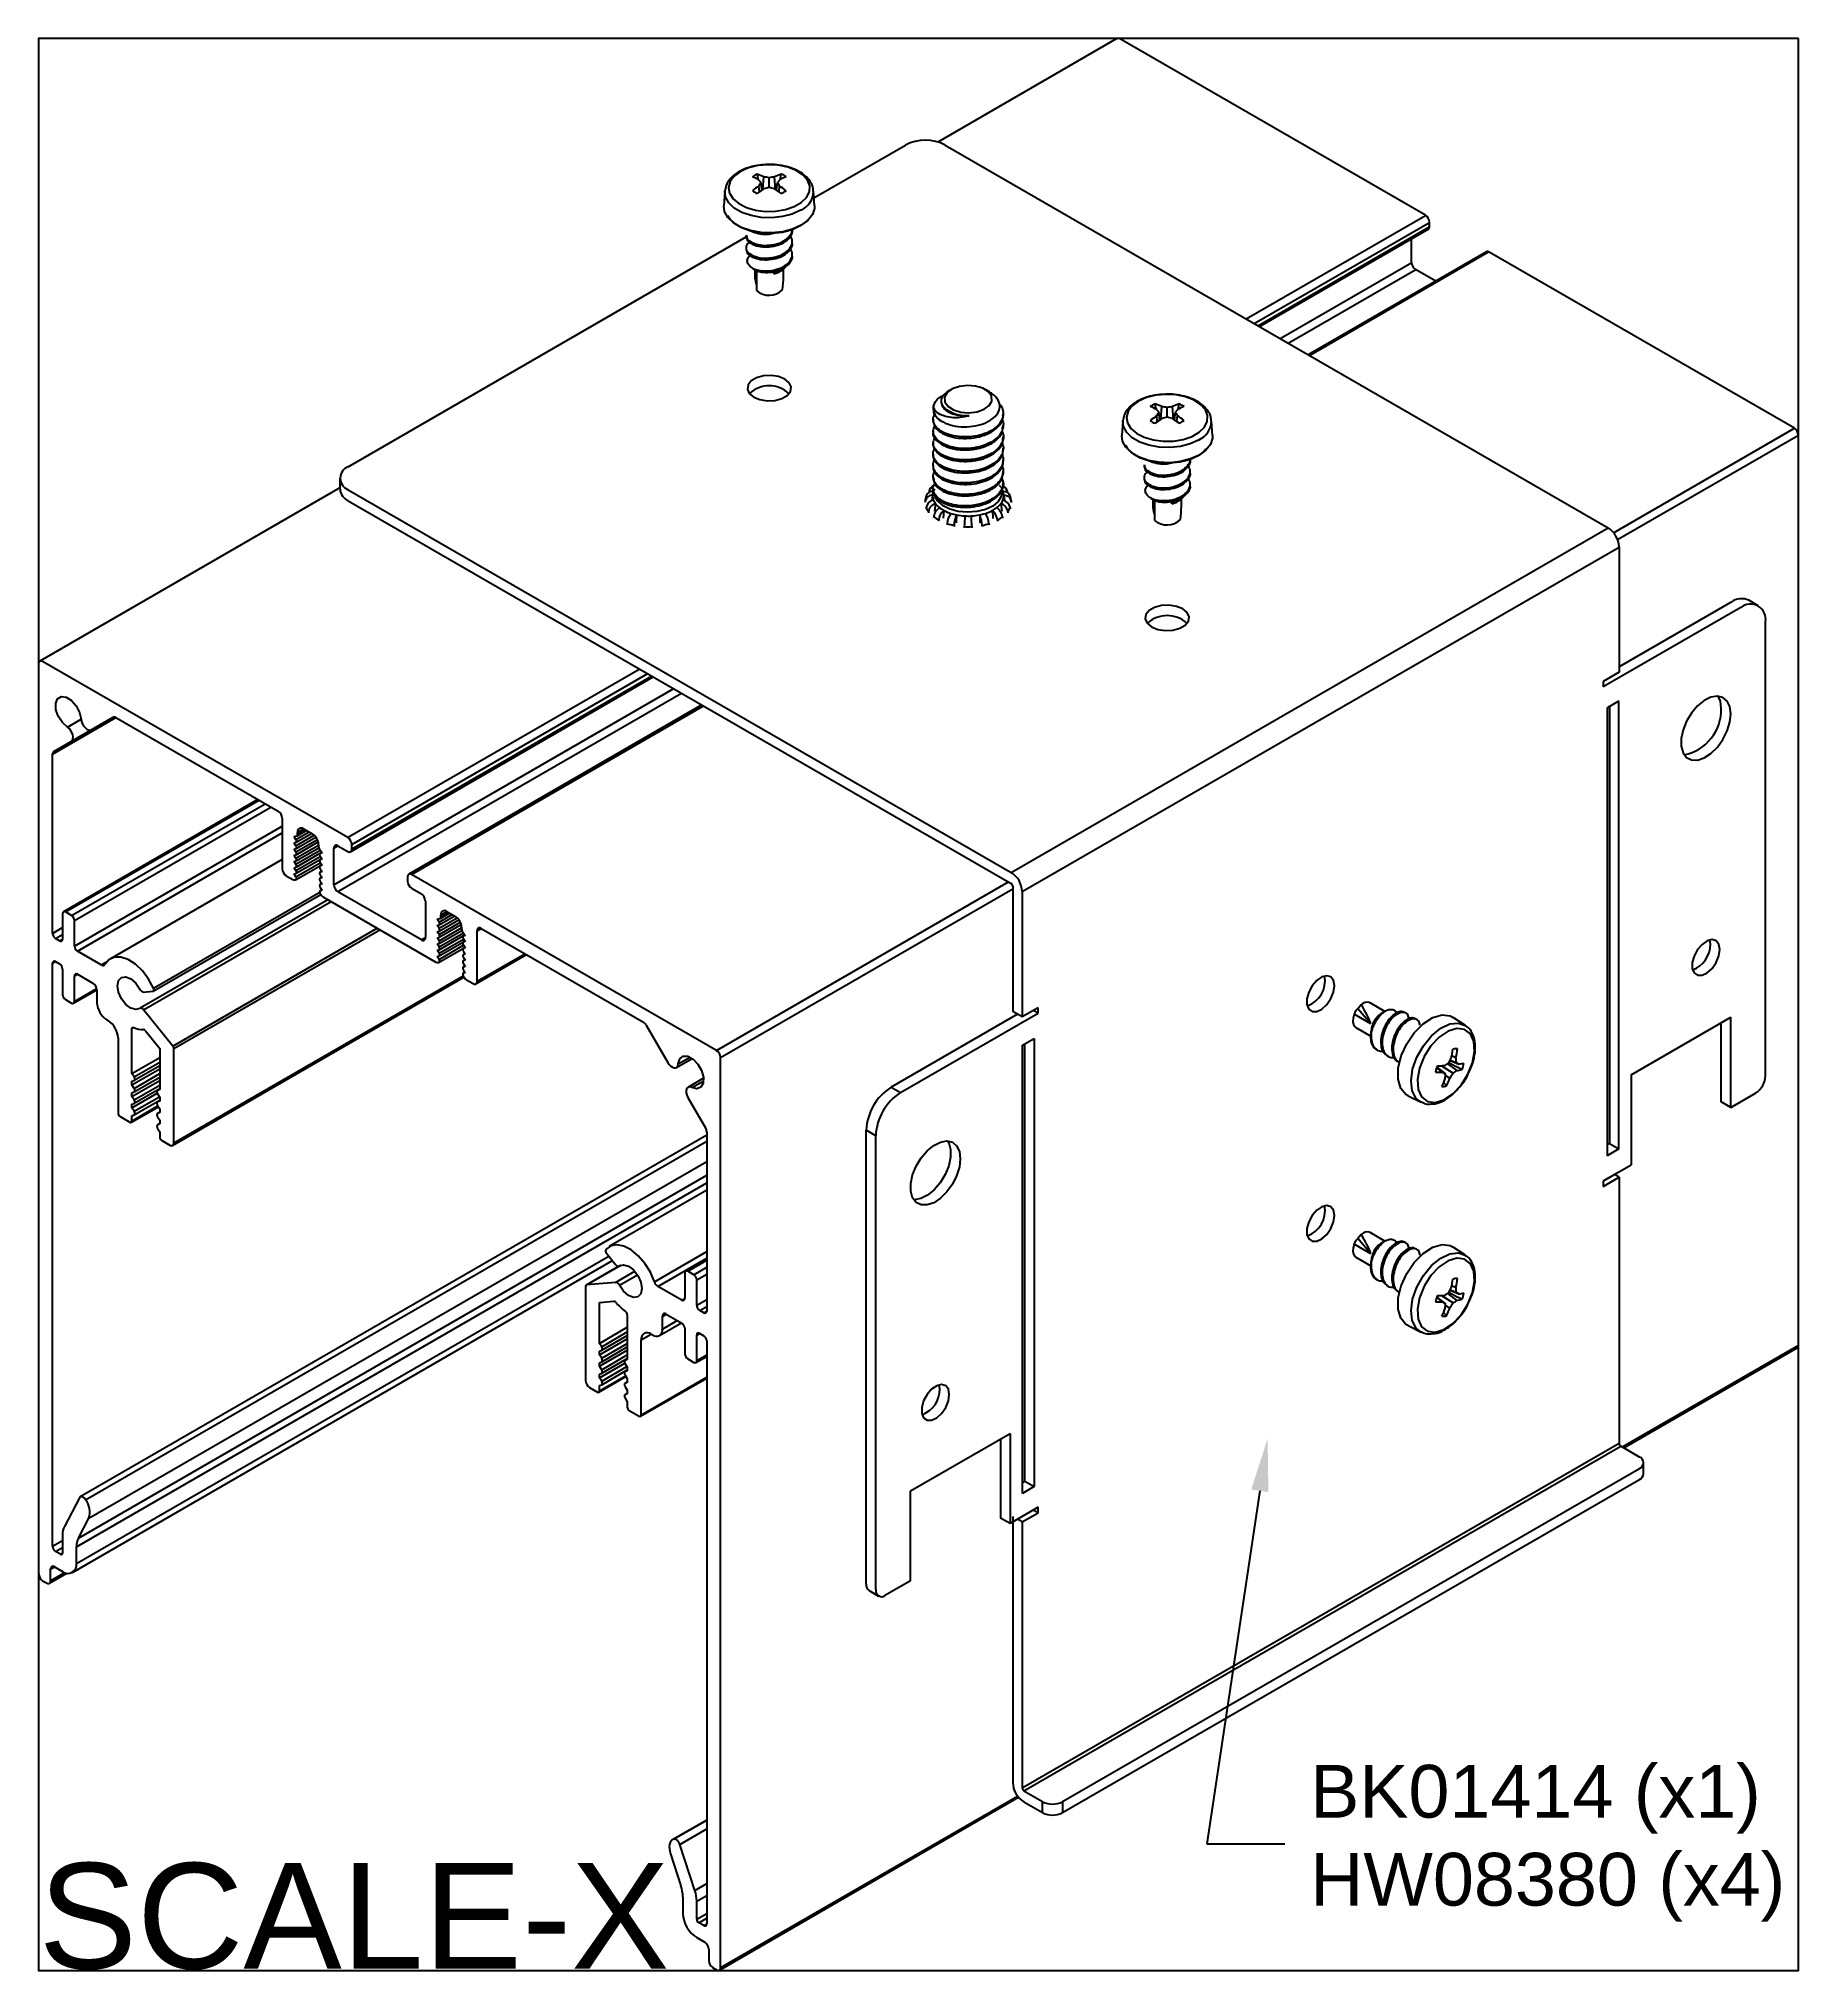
# Model space of a CAD drawing. Extents: x 0 to 6.25, y -6.86 to 0.
import ezdxf
from ezdxf import colors
from ezdxf.entities.mleader import LeaderData, LeaderLine
from ezdxf.math import Vec2, Vec3

# ---------------------------------------------------------------- set-up
doc = ezdxf.new("R2010")
doc.units = 0
doc.header["$LTSCALE"] = 0.5
doc.header["$MEASUREMENT"] = 0
for name, color, linetype in [('FAB DWG', 221, 'CONTINUOUS'), ('Hardware', 242, 'CONTINUOUS'), ('Housing', 150, 'CONTINUOUS'), ('Mounting', 4, 'CONTINUOUS')]:
    doc.layers.add(name, color=color, linetype=linetype)
doc.layers.add('Text-Unprinted', color=131, linetype='CONTINUOUS', plot=False)
doc.styles.add('LSAD_Standard', font='arial.ttf')

msp = doc.modelspace()

# ---------------------------------------------------------------- texts
at = {"layer": 'Text-Unprinted', "ltscale": 0.5, "transparency": 16777216, "style": 'LSAD_Standard'}
msp.add_attdef('SCALE-X', (0, -6.8578), 'XEffectiveScaleFactor', height=0.375, dxfattribs=at)

# ---------------------------------------------------------------- linework, layer by layer
at = {"layer": 'Hardware', "transparency": 16777216}
for p, q in [((2.4932, -0.4708), (2.4889, -0.473)), ((2.4387, -0.5423), (2.4354, -0.5941)), ((2.5577, -0.5005), (2.5538, -0.4812)), ((2.5614, -0.5447), (2.5592, -0.5232)), ((2.5707, -0.5381), (2.567, -0.5114)), ((2.5741, -0.5357), (2.5772, -0.4908)), ((2.5963, -0.5283), (2.5963, -0.4944)), ((2.6185, -0.5357), (2.6154, -0.4908)), ((2.6219, -0.5381), (2.6256, -0.5114)), ((2.6312, -0.5447), (2.6334, -0.5232)), ((2.6349, -0.5005), (2.6388, -0.4812)), ((2.7572, -0.5941), (2.7538, -0.5423)), ((2.5143, -0.6981), (2.5143, -0.7037)), ((2.5143, -0.7435), (2.5143, -0.7491)), ((2.6783, -0.7264), (2.6783, -0.7208)), ((2.5384, -0.8165), (2.5504, -0.8234)), ((2.5456, -0.8207), (2.5456, -0.8465)), ((2.6469, -0.8465), (2.6469, -0.8179)), ((2.6783, -0.7718), (2.6783, -0.7661)), ((2.5491, -0.8711), (2.5515, -0.8729)), ((2.5515, -0.8268), (2.5515, -0.8953)), ((2.6243, -0.8325), (2.613, -0.8362)), ((2.613, -0.8362), (2.613, -0.8334)), ((2.6321, -0.8293), (2.6355, -0.8273)), ((3.9074, -1.2872), (3.9032, -1.2894)), ((3.9719, -1.3169), (3.968, -1.2976)), ((4.0491, -1.3169), (4.053, -1.2976)), ((3.853, -1.3587), (3.8496, -1.4105)), ((3.9756, -1.3611), (3.9734, -1.3397)), ((3.9849, -1.3545), (3.9812, -1.3278)), ((3.9883, -1.3521), (3.9914, -1.3072)), ((4.0105, -1.3447), (4.0105, -1.3109)), ((4.0327, -1.3521), (4.0296, -1.3072)), ((4.0361, -1.3545), (4.0398, -1.3278)), ((4.0454, -1.3611), (4.0476, -1.3397)), ((4.1714, -1.4105), (4.1681, -1.3587)), ((3.9285, -1.5145), (3.9285, -1.5201)), ((3.9285, -1.5599), (3.9285, -1.5655)), ((4.0925, -1.5428), (4.0925, -1.5372)), ((3.9526, -1.6329), (3.9646, -1.6398)), ((3.9599, -1.6371), (3.9599, -1.6629)), ((3.9657, -1.6432), (3.9657, -1.7117)), ((4.0463, -1.6457), (4.0497, -1.6437)), ((4.0612, -1.6629), (4.0612, -1.6344)), ((4.0925, -1.5882), (4.0925, -1.5825)), ((3.9633, -1.6875), (3.9657, -1.6893)), ((4.0385, -1.6489), (4.0272, -1.6526)), ((4.0272, -1.6526), (4.0272, -1.6498)), ((4.7847, -3.4564), (4.7319, -3.4259)), ((4.7349, -3.5012), (4.6756, -3.467)), ((4.6998, -3.433), (4.6885, -3.4474)), ((4.7349, -3.5012), (4.6885, -3.4474)), ((4.7867, -3.4552), (4.7699, -3.4649)), ((4.8589, -3.463), (4.8541, -3.4602)), ((4.8982, -3.4857), (4.8933, -3.4828)), ((5.0706, -3.5066), (5.0274, -3.4778)), ((4.6813, -3.5136), (4.7341, -3.5441)), ((4.7341, -3.5425), (4.7341, -3.5525)), ((4.7511, -3.5901), (4.7573, -3.5937)), ((4.7917, -3.6135), (4.7966, -3.6164)), ((4.831, -3.6362), (4.8359, -3.639)), ((5.0161, -3.6309), (5.0473, -3.6438)), ((5.0168, -3.6294), (5.0377, -3.6382)), ((5.0222, -3.6138), (5.0369, -3.621)), ((4.9682, -3.6569), (4.9884, -3.6722)), ((4.9688, -3.6551), (4.9995, -3.6787)), ((4.9855, -3.6495), (5.0265, -3.676)), ((4.9993, -3.6846), (5.0155, -3.6934)), ((5.0071, -3.6429), (5.0404, -3.667)), ((4.8665, -3.7564), (4.9131, -3.7795)), ((4.9928, -3.7095), (5.0033, -3.7214)), ((4.6998, -4.2496), (4.6885, -4.2639)), ((4.7847, -4.2729), (4.7319, -4.2424)), ((4.7349, -4.3178), (4.6756, -4.2835)), ((4.7349, -4.3178), (4.6885, -4.2639)), ((4.7867, -4.2718), (4.7699, -4.2815)), ((4.8589, -4.2795), (4.8541, -4.2767)), ((4.8982, -4.3022), (4.8933, -4.2994)), ((5.0706, -4.3231), (5.0274, -4.2943)), ((4.6813, -4.3301), (4.7341, -4.3606)), ((4.7341, -4.3591), (4.7341, -4.3691)), ((4.7511, -4.4066), (4.7573, -4.4102)), ((4.7917, -4.4301), (4.7966, -4.4329)), ((4.831, -4.4528), (4.8359, -4.4556)), ((5.0071, -4.4594), (5.0404, -4.4836)), ((5.0161, -4.4474), (5.0473, -4.4604)), ((5.0168, -4.446), (5.0377, -4.4548)), ((5.0222, -4.4303), (5.0369, -4.4376)), ((4.9682, -4.4734), (4.9884, -4.4888)), ((4.9688, -4.4717), (4.9995, -4.4952)), ((4.9855, -4.466), (5.0265, -4.4925)), ((4.9928, -4.526), (5.0033, -4.5379)), ((4.9993, -4.5011), (5.0155, -4.5099)), ((4.8665, -4.573), (4.9131, -4.596))]:
    msp.add_line(p, q, dxfattribs=at)
at = {"layer": 'Hardware', "transparency": 16777216, "flags": 128}
for points in [[(2.4942, -0.4722), (2.472, -0.4887), (2.4576, -0.5079), (2.4519, -0.5285), (2.4553, -0.5493), (2.4676, -0.569), (2.4879, -0.5863), (2.5151, -0.6001), (2.5474, -0.6096), (2.5827, -0.6141), (2.6189, -0.6135), (2.6537, -0.6076), (2.6848, -0.597), (2.7104, -0.5822), (2.7289, -0.5642), (2.739, -0.5442), (2.7401, -0.5233), (2.7322, -0.5029), (2.7158, -0.4842), (2.6918, -0.4686), (2.6619, -0.4568), (2.6278, -0.4497), (2.5918, -0.4478), (2.556, -0.451), (2.5228, -0.4593), (2.4942, -0.4722)], [(2.7078, -0.61), (2.6779, -0.6235), (2.6432, -0.6325), (2.6058, -0.6365), (2.5679, -0.6352), (2.5316, -0.6286), (2.4991, -0.6173), (2.4722, -0.6018), (2.4525, -0.583), (2.4412, -0.562), (2.4388, -0.542)], [(2.7572, -0.5941), (2.757, -0.6032), (2.75, -0.6252), (2.7341, -0.6457), (2.7101, -0.6633), (2.6796, -0.6771), (2.6442, -0.6863), (2.606, -0.6903), (2.5673, -0.689), (2.5302, -0.6823), (2.497, -0.6707), (2.4696, -0.6549), (2.4495, -0.6357), (2.4379, -0.6143), (2.4354, -0.5941)], [(2.7342, -0.6428), (2.7272, -0.6501), (2.7045, -0.6669), (2.6754, -0.68), (2.6418, -0.6888), (2.6055, -0.6926), (2.5687, -0.6913), (2.5335, -0.685), (2.5019, -0.674), (2.4759, -0.6589), (2.4568, -0.6407), (2.4496, -0.6296)], [(2.613, -0.8362), (2.6305, -0.8301), (2.6321, -0.8293)], [(3.9084, -1.2886), (3.8862, -1.3051), (3.8718, -1.3243), (3.8661, -1.3449), (3.8695, -1.3657), (3.8818, -1.3854), (3.9022, -1.4027), (3.9293, -1.4165), (3.9616, -1.426), (3.9969, -1.4305), (4.0331, -1.4299), (4.0679, -1.4241), (4.099, -1.4134), (4.1246, -1.3986), (4.1431, -1.3806), (4.1532, -1.3606), (4.1543, -1.3397), (4.1464, -1.3193), (4.13, -1.3007), (4.106, -1.285), (4.0761, -1.2732), (4.042, -1.2661), (4.006, -1.2642), (3.9702, -1.2674), (3.937, -1.2757), (3.9084, -1.2886)], [(4.122, -1.4264), (4.0921, -1.4399), (4.0574, -1.4489), (4.02, -1.4529), (3.9821, -1.4516), (3.9458, -1.445), (3.9133, -1.4337), (3.8864, -1.4182), (3.8667, -1.3994), (3.8554, -1.3784), (3.853, -1.3584)], [(4.1714, -1.4105), (4.1712, -1.4196), (4.1642, -1.4416), (4.1483, -1.4621), (4.1243, -1.4797), (4.0938, -1.4935), (4.0584, -1.5027), (4.0202, -1.5068), (3.9815, -1.5054), (3.9444, -1.4987), (3.9112, -1.4871), (3.8838, -1.4713), (3.8637, -1.4521), (3.8522, -1.4307), (3.8496, -1.4105)], [(4.1484, -1.4592), (4.1414, -1.4666), (4.1187, -1.4833), (4.0897, -1.4964), (4.056, -1.5052), (4.0197, -1.509), (3.9829, -1.5077), (3.9477, -1.5014), (3.9162, -1.4904), (3.8901, -1.4753), (3.871, -1.4571), (3.8639, -1.446)], [(4.0272, -1.6526), (4.0448, -1.6465), (4.0463, -1.6457)], [(4.6756, -3.467), (4.6718, -3.4801), (4.6708, -3.4924), (4.6728, -3.5028), (4.6774, -3.5106), (4.6813, -3.5136)], [(4.7699, -3.4649), (4.7612, -3.4712), (4.7482, -3.4859)], [(4.8665, -3.7564), (4.8591, -3.752), (4.8405, -3.73), (4.8311, -3.6978), (4.8317, -3.6583), (4.8423, -3.6149), (4.8619, -3.5716), (4.8888, -3.5322), (4.9206, -3.5002), (4.9545, -3.4784), (4.9874, -3.4688)], [(4.9133, -3.7796), (4.8957, -3.7658), (4.8818, -3.7389), (4.8775, -3.7034), (4.883, -3.6624), (4.898, -3.6195), (4.921, -3.5785), (4.9501, -3.5431), (4.9826, -3.5165), (5.0157, -3.5009), (5.0464, -3.4979), (5.0702, -3.5063)], [(4.9874, -3.4688), (5.0165, -3.4722), (5.0274, -3.4778)], [(5.0405, -3.5171), (5.0094, -3.5264), (4.9776, -3.5477), (4.948, -3.5789), (4.9238, -3.617), (4.9071, -3.6581), (4.8997, -3.6982), (4.9022, -3.7336), (4.9145, -3.7606), (4.9352, -3.7766), (4.9625, -3.7801), (4.9936, -3.7708), (5.0254, -3.7494), (5.0549, -3.7183), (5.0792, -3.6802), (5.0959, -3.6391), (5.1033, -3.599), (5.1008, -3.5636), (5.0885, -3.5366), (5.0678, -3.5206), (5.0405, -3.5171)], [(4.6756, -4.2835), (4.6718, -4.2966), (4.6708, -4.3089), (4.6728, -4.3193), (4.6774, -4.3271), (4.6813, -4.3301)], [(4.7699, -4.2815), (4.7612, -4.2877), (4.7482, -4.3024)], [(4.8665, -4.573), (4.8591, -4.5686), (4.8405, -4.5465), (4.8311, -4.5143), (4.8317, -4.4748), (4.8423, -4.4315), (4.8619, -4.3882), (4.8888, -4.3488), (4.9206, -4.3167), (4.9545, -4.2949), (4.9874, -4.2853)], [(4.9133, -4.5961), (4.8957, -4.5823), (4.8818, -4.5555), (4.8775, -4.5199), (4.883, -4.4789), (4.898, -4.436), (4.921, -4.395), (4.9501, -4.3597), (4.9826, -4.333), (5.0157, -4.3175), (5.0464, -4.3144), (5.0702, -4.3228)], [(4.9874, -4.2853), (5.0165, -4.2887), (5.0274, -4.2943)], [(5.0405, -4.3336), (5.0094, -4.343), (4.9776, -4.3643), (4.948, -4.3955), (4.9238, -4.4335), (4.9071, -4.4746), (4.8997, -4.5148), (4.9022, -4.5501), (4.9145, -4.5771), (4.9352, -4.5932), (4.9625, -4.5967), (4.9936, -4.5873), (5.0254, -4.566), (5.0549, -4.5348), (5.0792, -4.4968), (5.0959, -4.4557), (5.1033, -4.4155), (5.1008, -4.3802), (5.0885, -4.3532), (5.0678, -4.3371), (5.0405, -4.3336)]]:
    msp.add_lwpolyline(points, dxfattribs=at)
at = {"layer": 'Hardware', "transparency": 16777216}
for centre, radius, start, end in [((2.5792, -0.5453), 0.069, 111.6359, 128.35873), ((2.4048, -0.8221), 0.3561, 64.31417, 68.31015), ((2.8062, -0.8771), 0.4315, 124.92558, 128.69702), ((2.5792, -0.4862), 0.069, 231.64127, 248.3641), ((2.45, -0.7671), 0.3042, 65.28328, 70.04481), ((2.8843, -0.9897), 0.5498, 123.95769, 126.94863), ((2.2399, -0.7537), 0.407, 36.53686, 38.34164), ((2.8753, -0.7222), 0.3735, 145.63068, 147.80959), ((2.5043, -0.9237), 0.439, 77.90681, 80.44533), ((2.7342, -1.0579), 0.5473, 104.59914, 106.67601), ((2.6883, -0.9237), 0.439, 99.55467, 102.09319), ((2.4584, -1.0579), 0.5473, 73.32399, 75.40086), ((2.7426, -0.7671), 0.3042, 109.95519, 114.71672), ((2.3083, -0.9897), 0.5498, 53.05137, 56.04231), ((2.9527, -0.7537), 0.407, 141.65836, 143.46314), ((2.3173, -0.7222), 0.3735, 32.19041, 34.36932), ((2.7877, -0.8221), 0.3561, 111.68985, 115.68583), ((2.3864, -0.8771), 0.4315, 51.30298, 55.07442), ((2.6134, -0.5453), 0.069, 51.64127, 68.3641), ((2.6134, -0.4862), 0.069, 291.6359, 308.35873), ((2.6785, -0.5405), 0.0754, 292.86212, 358.39537), ((2.594, -0.7112), 0.1191, 242.5703, 271.05249), ((2.5958, -0.8436), 0.0681, 229.36824, 314.3594), ((2.6105, -0.7281), 0.1053, 271.36569, 277.51368), ((3.9935, -1.3617), 0.069, 111.6359, 128.35873), ((3.8642, -1.5835), 0.3042, 65.28328, 70.04481), ((4.1568, -1.5835), 0.3042, 109.95519, 114.71672), ((4.0276, -1.3617), 0.069, 51.64127, 68.3641), ((3.8191, -1.6385), 0.3561, 64.31417, 68.31015), ((4.2205, -1.6935), 0.4315, 124.92558, 128.69702), ((3.9935, -1.3026), 0.069, 231.64127, 248.3641), ((4.2985, -1.8061), 0.5498, 123.95769, 126.94863), ((3.6541, -1.5701), 0.407, 36.53686, 38.34164), ((4.2895, -1.5386), 0.3735, 145.63068, 147.80959), ((3.9185, -1.7401), 0.439, 77.90681, 80.44533), ((4.1484, -1.8743), 0.5473, 104.59914, 106.67601), ((4.1025, -1.7401), 0.439, 99.55467, 102.09319), ((3.8726, -1.8743), 0.5473, 73.32399, 75.40086), ((3.7225, -1.8061), 0.5498, 53.05137, 56.04231), ((4.3669, -1.5701), 0.407, 141.65836, 143.46314), ((3.7315, -1.5386), 0.3735, 32.19041, 34.36932), ((4.202, -1.6385), 0.3561, 111.68985, 115.68583), ((3.8006, -1.6935), 0.4315, 51.30298, 55.07442), ((4.0276, -1.3026), 0.069, 291.6359, 308.35873), ((4.0927, -1.3569), 0.0754, 292.86212, 358.39537), ((4.0083, -1.5277), 0.1191, 242.5703, 271.05249), ((4.0101, -1.66), 0.0681, 229.36824, 314.3594), ((4.0247, -1.5445), 0.1053, 271.36569, 277.51368), ((4.721, -3.4523), 0.0286, 67.51867, 137.68439), ((4.7915, -3.5516), 0.0578, 166.38607, 212.96183), ((4.5145, -3.3678), 0.5664, 331.16262, 333.2513), ((4.4627, -3.4992), 0.5711, 347.51004, 350.72658), ((5.0379, -3.6255), 0.0362, 82.84184, 108.6009), ((4.5684, -3.5234), 0.4786, 348.23394, 352.05255), ((4.6471, -3.6483), 0.3907, 1.47642, 4.00421), ((5.0708, -3.6916), 0.1083, 157.30145, 169.66452), ((4.977, -3.2146), 0.4578, 268.39416, 271.42799), ((4.9606, -2.9503), 0.6997, 270.83979, 272.84577), ((4.5521, -3.5264), 0.4775, 335.6878, 339.31204), ((5.8273, -2.2557), 1.6463, 239.36697, 239.81103), ((4.7741, -3.2122), 0.4897, 296.85583, 298.88376), ((4.5852, -3.6706), 0.4143, 356.61606, 358.8817), ((4.6262, -3.5409), 0.4181, 334.42464, 338.60351), ((4.6092, -3.4224), 0.4883, 326.29195, 328.71499), ((4.8481, -3.3845), 0.3418, 301.47862, 304.24354), ((4.4859, -4.5869), 1.0975, 59.23683, 59.81447), ((5.0002, -3.4543), 0.2165, 280.68844, 285.68724), ((4.9998, -3.3477), 0.3, 279.10358, 282.63219), ((4.9589, -3.6209), 0.1083, 337.30145, 349.66452), ((4.9918, -3.6871), 0.0362, 262.84184, 288.6009), ((4.721, -4.2689), 0.0286, 67.51867, 137.68439), ((4.7915, -4.3682), 0.0578, 166.38607, 212.96183), ((4.7741, -4.0287), 0.4897, 296.85583, 298.88376), ((4.5145, -4.1843), 0.5664, 331.16262, 333.2513), ((4.4627, -4.3157), 0.5711, 347.51004, 350.72658), ((5.0379, -4.442), 0.0362, 82.84184, 108.6009), ((4.5684, -4.34), 0.4786, 348.23394, 352.05255), ((4.6471, -4.4648), 0.3907, 1.47642, 4.00421), ((4.4859, -5.4035), 1.0975, 59.23683, 59.81447), ((4.9998, -4.1642), 0.3, 279.10358, 282.63219), ((4.9589, -4.4375), 0.1083, 337.30145, 349.66452), ((5.0708, -4.5082), 0.1083, 157.30145, 169.66452), ((4.977, -4.0311), 0.4578, 268.39416, 271.42799), ((4.9606, -3.7668), 0.6997, 270.83979, 272.84577), ((4.5521, -4.3429), 0.4775, 335.6878, 339.31204), ((5.8273, -3.0722), 1.6463, 239.36697, 239.81103), ((4.5852, -4.4872), 0.4143, 356.61606, 358.8817), ((4.6262, -4.3574), 0.4181, 334.42464, 338.60351), ((4.6092, -4.2389), 0.4883, 326.29195, 328.71499), ((4.8481, -4.201), 0.3418, 301.47862, 304.24354), ((5.0002, -4.2708), 0.2165, 280.68844, 285.68724), ((4.9918, -4.5036), 0.0362, 262.84184, 288.6009)]:
    msp.add_arc(centre, radius, start, end, dxfattribs=at)
for centre, major_axis, ratio, start_param, end_param in [((2.5963, -0.9049), (-0.0422, 0.08), 0.350631, 0.102597, 0.959454), ((2.5963, -0.9049), (0.0259, 0.1288), 0.337709, 4.877825, 5.249943), ((4.0105, -1.7213), (-0.0422, 0.08), 0.350631, 0.102597, 0.959454), ((4.0105, -1.7213), (0.0259, 0.1288), 0.337709, 4.877825, 5.249943), ((4.6865, -3.4581), (-0.0499, 0.0817), 0.258273, 4.007206, 4.864063), ((4.6865, -4.2747), (-0.0499, 0.0817), 0.258273, 4.007206, 4.864063)]:
    msp.add_ellipse(centre, major_axis=major_axis, ratio=ratio, start_param=start_param, end_param=end_param, dxfattribs=at)
for points, knots in [([(2.4889, -0.473), (2.4844, -0.4758), (2.4712, -0.484), (2.4549, -0.5), (2.4422, -0.5206), (2.44, -0.535), (2.439, -0.5419)], [0, 0, 0, 0, 0.164805, 0.476929, 0.750163, 1, 1, 1, 1]), ([(2.589, -0.4477), (2.5828, -0.4478), (2.5647, -0.448), (2.5358, -0.4537), (2.5101, -0.4619), (2.4971, -0.4688), (2.4932, -0.4708)], [0, 0, 0, 0, 0.177961, 0.5158, 0.855643, 1, 1, 1, 1]), ([(2.7529, -0.5427), (2.7527, -0.5378), (2.7521, -0.5253), (2.7423, -0.5065), (2.7258, -0.4875), (2.7027, -0.4713), (2.6739, -0.4585), (2.641, -0.4503), (2.6119, -0.4465), (2.5946, -0.4474), (2.589, -0.4477)], [0, 0, 0, 0, 0.085141, 0.216663, 0.35135, 0.492728, 0.638537, 0.785054, 0.931135, 1, 1, 1, 1]), ([(2.5383, -0.7258), (2.5467, -0.7288), (2.5637, -0.7347), (2.5964, -0.735), (2.6284, -0.7288), (2.6561, -0.7154), (2.673, -0.6967), (2.6803, -0.6824), (2.6782, -0.6755), (2.6782, -0.6754)], [0, 0, 0, 0, 0.16544, 0.335307, 0.498332, 0.666697, 0.835062, 0.998088, 1, 1, 1, 1]), ([(2.5383, -0.7315), (2.5467, -0.7344), (2.5637, -0.7404), (2.5964, -0.7407), (2.6284, -0.7345), (2.6561, -0.721), (2.673, -0.7023), (2.6803, -0.6881), (2.6782, -0.6811), (2.6782, -0.681)], [0, 0, 0, 0, 0.16544, 0.335307, 0.498332, 0.666697, 0.835062, 0.998088, 1, 1, 1, 1]), ([(2.5383, -0.6861), (2.5467, -0.689), (2.5637, -0.6949), (2.5927, -0.6958), (2.6098, -0.6918), (2.6162, -0.6902)], [0, 0, 0, 0, 0.376756, 0.763592, 1, 1, 1, 1]), ([(2.527, -0.7235), (2.5247, -0.725), (2.5161, -0.7305), (2.5127, -0.7437), (2.518, -0.7592), (2.5316, -0.7672), (2.5383, -0.7712)], [0, 0, 0, 0, 0.111298, 0.40203, 0.704962, 1, 1, 1, 1]), ([(2.5144, -0.6981), (2.5155, -0.7034), (2.5177, -0.714), (2.5315, -0.7219), (2.5383, -0.7258)], [0, 0, 0, 0, 0.50377, 1, 1, 1, 1]), ([(2.5144, -0.7037), (2.5155, -0.709), (2.5177, -0.7196), (2.5315, -0.7275), (2.5383, -0.7315)], [0, 0, 0, 0, 0.50377, 1, 1, 1, 1]), ([(2.5144, -0.7491), (2.5155, -0.7544), (2.5177, -0.765), (2.5315, -0.7729), (2.5383, -0.7768)], [0, 0, 0, 0, 0.50377, 1, 1, 1, 1]), ([(2.5383, -0.7712), (2.5467, -0.7741), (2.5637, -0.7801), (2.5963, -0.7804), (2.6285, -0.7742), (2.6559, -0.7607), (2.6738, -0.742), (2.6809, -0.7212), (2.6752, -0.7076), (2.6724, -0.701)], [0, 0, 0, 0, 0.143024, 0.289875, 0.430811, 0.576363, 0.721916, 0.862852, 1, 1, 1, 1]), ([(2.5383, -0.7768), (2.5467, -0.7798), (2.5637, -0.7858), (2.5964, -0.786), (2.6284, -0.7798), (2.6561, -0.7664), (2.673, -0.7477), (2.6803, -0.7334), (2.6782, -0.7265), (2.6782, -0.7264)], [0, 0, 0, 0, 0.16544, 0.335307, 0.498332, 0.666697, 0.835062, 0.998088, 1, 1, 1, 1]), ([(2.5392, -0.817), (2.5475, -0.8198), (2.5644, -0.8255), (2.5966, -0.8257), (2.6285, -0.8196), (2.6559, -0.8061), (2.6738, -0.7874), (2.6809, -0.7665), (2.6752, -0.753), (2.6724, -0.7464)], [0, 0, 0, 0, 0.141267, 0.28602, 0.427722, 0.574064, 0.720407, 0.862108, 1, 1, 1, 1]), ([(2.5392, -0.817), (2.5338, -0.8133), (2.5231, -0.8059), (2.5175, -0.7922), (2.5191, -0.7796), (2.5264, -0.7731), (2.5293, -0.7705)], [0, 0, 0, 0, 0.2742421, 0.5482544, 0.8213295, 1, 1, 1, 1]), ([(2.5506, -0.823), (2.5535, -0.8245), (2.5602, -0.8282), (2.5766, -0.8308), (2.5902, -0.8305), (2.5962, -0.8303)], [0, 0, 0, 0, 0.2888276, 0.6803376, 1, 1, 1, 1]), ([(2.5962, -0.8303), (2.5964, -0.8303), (2.607, -0.8294), (2.6285, -0.8252), (2.6561, -0.8117), (2.673, -0.7931), (2.6803, -0.7788), (2.6782, -0.7719), (2.6782, -0.7718)], [0, 0, 0, 0, 0.0033917, 0.2478243, 0.5002622, 0.7527002, 0.9971327, 1, 1, 1, 1]), ([(2.613, -0.8334), (2.6182, -0.8313), (2.6261, -0.8282), (2.6313, -0.823), (2.633, -0.8213)], [0, 0, 0, 0, 0.666313, 1, 1, 1, 1]), ([(2.6524, -0.8118), (2.6521, -0.8124), (2.6499, -0.8173), (2.6405, -0.8251), (2.6296, -0.8301), (2.6243, -0.8325)], [0, 0, 0, 0, 0.074341, 0.54717, 1, 1, 1, 1]), ([(3.9032, -1.2894), (3.8986, -1.2922), (3.8854, -1.3004), (3.8691, -1.3164), (3.8564, -1.337), (3.8542, -1.3514), (3.8532, -1.3583)], [0, 0, 0, 0, 0.164805, 0.476929, 0.750163, 1, 1, 1, 1]), ([(4.0032, -1.2641), (3.997, -1.2642), (3.9789, -1.2644), (3.95, -1.2701), (3.9243, -1.2783), (3.9113, -1.2852), (3.9074, -1.2872)], [0, 0, 0, 0, 0.177961, 0.5158, 0.855643, 1, 1, 1, 1]), ([(4.1671, -1.3591), (4.1669, -1.3542), (4.1663, -1.3417), (4.1566, -1.3229), (4.14, -1.3039), (4.1169, -1.2877), (4.0881, -1.2749), (4.0552, -1.2667), (4.0261, -1.2629), (4.0088, -1.2638), (4.0032, -1.2641)], [0, 0, 0, 0, 0.085141, 0.216663, 0.35135, 0.492728, 0.638537, 0.785054, 0.931135, 1, 1, 1, 1]), ([(3.9525, -1.5422), (3.9609, -1.5452), (3.9779, -1.5512), (4.0106, -1.5514), (4.0426, -1.5453), (4.0703, -1.5318), (4.0872, -1.5131), (4.0945, -1.4988), (4.0925, -1.4919), (4.0924, -1.4918)], [0, 0, 0, 0, 0.16544, 0.335307, 0.498332, 0.666697, 0.835062, 0.998088, 1, 1, 1, 1]), ([(3.9525, -1.5479), (3.9609, -1.5508), (3.9779, -1.5568), (4.0106, -1.5571), (4.0426, -1.5509), (4.0703, -1.5374), (4.0872, -1.5187), (4.0945, -1.5045), (4.0925, -1.4975), (4.0924, -1.4975)], [0, 0, 0, 0, 0.16544, 0.335307, 0.498332, 0.666697, 0.835062, 0.998088, 1, 1, 1, 1]), ([(3.9525, -1.5025), (3.9609, -1.5054), (3.9779, -1.5113), (4.0069, -1.5122), (4.024, -1.5082), (4.0304, -1.5067)], [0, 0, 0, 0, 0.376756, 0.763592, 1, 1, 1, 1]), ([(3.9413, -1.5399), (3.9389, -1.5414), (3.9303, -1.5469), (3.9269, -1.5601), (3.9322, -1.5756), (3.9458, -1.5836), (3.9525, -1.5876)], [0, 0, 0, 0, 0.111298, 0.40203, 0.704962, 1, 1, 1, 1]), ([(3.9286, -1.5145), (3.9297, -1.5198), (3.9319, -1.5304), (3.9457, -1.5383), (3.9525, -1.5422)], [0, 0, 0, 0, 0.50377, 1, 1, 1, 1]), ([(3.9286, -1.5201), (3.9297, -1.5254), (3.9319, -1.536), (3.9457, -1.5439), (3.9525, -1.5479)], [0, 0, 0, 0, 0.50377, 1, 1, 1, 1]), ([(3.9286, -1.5655), (3.9297, -1.5708), (3.9319, -1.5814), (3.9457, -1.5893), (3.9525, -1.5932)], [0, 0, 0, 0, 0.50377, 1, 1, 1, 1]), ([(3.9525, -1.5876), (3.9609, -1.5905), (3.9779, -1.5965), (4.0106, -1.5968), (4.0427, -1.5906), (4.0701, -1.5771), (4.088, -1.5585), (4.0951, -1.5376), (4.0894, -1.5241), (4.0866, -1.5174)], [0, 0, 0, 0, 0.143024, 0.289875, 0.430811, 0.576363, 0.721916, 0.862852, 1, 1, 1, 1]), ([(3.9525, -1.5932), (3.9609, -1.5962), (3.9779, -1.6022), (4.0106, -1.6024), (4.0426, -1.5963), (4.0703, -1.5828), (4.0872, -1.5641), (4.0945, -1.5498), (4.0925, -1.5429), (4.0924, -1.5428)], [0, 0, 0, 0, 0.16544, 0.335307, 0.498332, 0.666697, 0.835062, 0.998088, 1, 1, 1, 1]), ([(3.9534, -1.6334), (3.9617, -1.6362), (3.9786, -1.6419), (4.0108, -1.6421), (4.0427, -1.636), (4.0701, -1.6225), (4.088, -1.6038), (4.0951, -1.5829), (4.0894, -1.5694), (4.0866, -1.5628)], [0, 0, 0, 0, 0.141267, 0.28602, 0.427722, 0.574064, 0.720407, 0.862108, 1, 1, 1, 1]), ([(3.9534, -1.6334), (3.948, -1.6297), (3.9373, -1.6223), (3.9318, -1.6086), (3.9334, -1.596), (3.9406, -1.5895), (3.9435, -1.5869)], [0, 0, 0, 0, 0.2742421, 0.5482544, 0.8213295, 1, 1, 1, 1]), ([(3.9648, -1.6394), (3.9677, -1.6409), (3.9744, -1.6446), (3.9908, -1.6472), (4.0044, -1.6469), (4.0104, -1.6467)], [0, 0, 0, 0, 0.2888276, 0.6803376, 1, 1, 1, 1]), ([(4.0104, -1.6467), (4.0106, -1.6467), (4.0212, -1.6458), (4.0427, -1.6416), (4.0703, -1.6281), (4.0872, -1.6095), (4.0945, -1.5952), (4.0925, -1.5883), (4.0924, -1.5882)], [0, 0, 0, 0, 0.0033917, 0.2478243, 0.5002622, 0.7527002, 0.9971327, 1, 1, 1, 1]), ([(4.0272, -1.6498), (4.0325, -1.6477), (4.0403, -1.6446), (4.0455, -1.6395), (4.0473, -1.6377)], [0, 0, 0, 0, 0.666313, 1, 1, 1, 1]), ([(4.0666, -1.6282), (4.0663, -1.6288), (4.0641, -1.6337), (4.0547, -1.6415), (4.0438, -1.6465), (4.0385, -1.6489)], [0, 0, 0, 0, 0.074341, 0.54717, 1, 1, 1, 1]), ([(4.6756, -3.467), (4.6761, -3.4658), (4.6779, -3.4617), (4.6812, -3.4553), (4.6847, -3.4497), (4.6882, -3.4476), (4.6885, -3.4474)], [0, 0, 0, 0, 0.164053, 0.59805, 0.957145, 1, 1, 1, 1]), ([(4.7482, -3.4859), (4.7458, -3.491), (4.741, -3.5011), (4.7353, -3.5212), (4.7346, -3.5351), (4.7342, -3.5425)], [0, 0, 0, 0, 0.317723, 0.635679, 1, 1, 1, 1]), ([(4.7353, -3.538), (4.7372, -3.5296), (4.7409, -3.5129), (4.7533, -3.4884), (4.7691, -3.468), (4.7865, -3.4541), (4.8028, -3.4482), (4.8158, -3.4506), (4.8236, -3.4565), (4.8248, -3.4627), (4.8249, -3.4636)], [0, 0, 0, 0, 0.144449, 0.288776, 0.43261, 0.5767, 0.711511, 0.844715, 0.978159, 1, 1, 1, 1]), ([(4.8533, -3.4614), (4.8515, -3.46), (4.8455, -3.4552), (4.8295, -3.459), (4.8091, -3.4727), (4.7897, -3.4963), (4.775, -3.526), (4.7716, -3.5466), (4.7698, -3.5568)], [0, 0, 0, 0, 0.077815, 0.263746, 0.449676, 0.62971, 0.817299, 1, 1, 1, 1]), ([(4.8698, -3.483), (4.8688, -3.4779), (4.8664, -3.4663), (4.853, -3.4588), (4.8346, -3.4614), (4.8139, -3.4757), (4.7946, -3.499), (4.7799, -3.5288), (4.7764, -3.5494), (4.7747, -3.5596)], [0, 0, 0, 0, 0.11379, 0.258542, 0.408035, 0.557527, 0.702279, 0.853104, 1, 1, 1, 1]), ([(4.8926, -3.4841), (4.8908, -3.4827), (4.8848, -3.4779), (4.8688, -3.4817), (4.8484, -3.4954), (4.8289, -3.5189), (4.8143, -3.5487), (4.8109, -3.5693), (4.8091, -3.5794)], [0, 0, 0, 0, 0.077815, 0.263746, 0.449676, 0.62971, 0.817299, 1, 1, 1, 1]), ([(4.9091, -3.5057), (4.9081, -3.5006), (4.9057, -3.489), (4.8923, -3.4815), (4.8739, -3.484), (4.8532, -3.4983), (4.8338, -3.5217), (4.8192, -3.5515), (4.8157, -3.5721), (4.814, -3.5823)], [0, 0, 0, 0, 0.11379, 0.258542, 0.408035, 0.557527, 0.702279, 0.853104, 1, 1, 1, 1]), ([(4.7353, -3.538), (4.7354, -3.5475), (4.7355, -3.5666), (4.747, -3.5873), (4.7617, -3.5984), (4.7738, -3.5976), (4.7781, -3.5973)], [0, 0, 0, 0, 0.279281, 0.565456, 0.845597, 1, 1, 1, 1]), ([(4.7698, -3.5568), (4.7699, -3.5663), (4.7699, -3.5856), (4.779, -3.6053), (4.789, -3.6105), (4.7925, -3.6123)], [0, 0, 0, 0, 0.386661, 0.783667, 1, 1, 1, 1]), ([(4.7747, -3.5596), (4.7747, -3.5692), (4.7746, -3.5888), (4.7862, -3.6099), (4.801, -3.621), (4.8131, -3.6202), (4.8174, -3.62)], [0, 0, 0, 0, 0.281272, 0.570069, 0.8472357, 1, 1, 1, 1]), ([(5.0795, -3.681), (5.0855, -3.6682), (5.0977, -3.642), (5.1061, -3.6014), (5.1058, -3.5639), (5.0958, -3.5336), (5.0831, -3.5139), (5.0721, -3.5087), (5.0694, -3.5075)], [0, 0, 0, 0, 0.188449, 0.387302, 0.588742, 0.772149, 0.945429, 1, 1, 1, 1]), ([(4.743, -3.5831), (4.7431, -3.5832), (4.7458, -3.5863), (4.7496, -3.588), (4.7532, -3.5896)], [0, 0, 0, 0, 0.023856, 1, 1, 1, 1]), ([(4.8091, -3.5794), (4.8091, -3.589), (4.8092, -3.6083), (4.8183, -3.628), (4.8282, -3.6331), (4.8317, -3.6349)], [0, 0, 0, 0, 0.386661, 0.783667, 1, 1, 1, 1]), ([(4.814, -3.5823), (4.814, -3.5918), (4.8141, -3.6111), (4.8232, -3.6308), (4.8331, -3.636), (4.8366, -3.6378)], [0, 0, 0, 0, 0.386661, 0.783667, 1, 1, 1, 1]), ([(4.954, -3.785), (4.9569, -3.785), (4.97, -3.7849), (4.9947, -3.7738), (5.0263, -3.7524), (5.055, -3.7207), (5.0733, -3.6956), (5.0792, -3.6816), (5.0795, -3.681)], [0, 0, 0, 0, 0.06322, 0.284062, 0.516978, 0.753283, 0.989052, 1, 1, 1, 1]), ([(5.0118, -3.6387), (5.016, -3.6409), (5.0317, -3.6489), (5.0473, -3.6569), (5.0588, -3.6627)], [0, 0, 0, 0, 0.26847, 1, 1, 1, 1]), ([(4.9139, -3.7784), (4.9202, -3.7816), (4.9325, -3.7877), (4.947, -3.7859), (4.954, -3.785)], [0, 0, 0, 0, 0.511785, 1, 1, 1, 1]), ([(4.6756, -4.2835), (4.6761, -4.2824), (4.6779, -4.2783), (4.6812, -4.2718), (4.6847, -4.2662), (4.6882, -4.2641), (4.6885, -4.2639)], [0, 0, 0, 0, 0.164053, 0.59805, 0.957145, 1, 1, 1, 1]), ([(4.7482, -4.3024), (4.7458, -4.3075), (4.741, -4.3176), (4.7353, -4.3378), (4.7346, -4.3517), (4.7342, -4.3591)], [0, 0, 0, 0, 0.317723, 0.635679, 1, 1, 1, 1]), ([(4.7353, -4.3546), (4.7372, -4.3462), (4.7409, -4.3294), (4.7533, -4.305), (4.7691, -4.2845), (4.7865, -4.2707), (4.8028, -4.2647), (4.8158, -4.2672), (4.8236, -4.273), (4.8248, -4.2793), (4.8249, -4.2801)], [0, 0, 0, 0, 0.144449, 0.288776, 0.43261, 0.5767, 0.711511, 0.844715, 0.978159, 1, 1, 1, 1]), ([(4.8533, -4.278), (4.8515, -4.2766), (4.8455, -4.2718), (4.8295, -4.2755), (4.8091, -4.2893), (4.7897, -4.3128), (4.775, -4.3425), (4.7716, -4.3631), (4.7698, -4.3733)], [0, 0, 0, 0, 0.077815, 0.263746, 0.449676, 0.62971, 0.817299, 1, 1, 1, 1]), ([(4.8698, -4.2996), (4.8688, -4.2945), (4.8664, -4.2829), (4.853, -4.2754), (4.8346, -4.2779), (4.8139, -4.2922), (4.7946, -4.3156), (4.7799, -4.3454), (4.7764, -4.366), (4.7747, -4.3761)], [0, 0, 0, 0, 0.11379, 0.258542, 0.408035, 0.557527, 0.702279, 0.853104, 1, 1, 1, 1]), ([(4.8926, -4.3007), (4.8908, -4.2992), (4.8848, -4.2944), (4.8688, -4.2982), (4.8484, -4.3119), (4.8289, -4.3355), (4.8143, -4.3652), (4.8109, -4.3858), (4.8091, -4.396)], [0, 0, 0, 0, 0.077815, 0.263746, 0.449676, 0.62971, 0.817299, 1, 1, 1, 1]), ([(4.9091, -4.3223), (4.9081, -4.3171), (4.9057, -4.3055), (4.8923, -4.298), (4.8739, -4.3006), (4.8532, -4.3149), (4.8338, -4.3383), (4.8192, -4.368), (4.8157, -4.3886), (4.814, -4.3988)], [0, 0, 0, 0, 0.11379, 0.258542, 0.408035, 0.557527, 0.702279, 0.853104, 1, 1, 1, 1]), ([(5.0795, -4.4975), (5.0855, -4.4848), (5.0977, -4.4586), (5.1061, -4.4179), (5.1058, -4.3804), (5.0958, -4.3502), (5.0831, -4.3304), (5.0721, -4.3252), (5.0694, -4.324)], [0, 0, 0, 0, 0.188449, 0.387302, 0.588742, 0.772149, 0.945429, 1, 1, 1, 1]), ([(4.7353, -4.3546), (4.7354, -4.364), (4.7355, -4.3831), (4.747, -4.4038), (4.7617, -4.4149), (4.7738, -4.4141), (4.7781, -4.4138)], [0, 0, 0, 0, 0.279281, 0.565456, 0.845597, 1, 1, 1, 1]), ([(4.7698, -4.3733), (4.7699, -4.3828), (4.7699, -4.4022), (4.779, -4.4219), (4.789, -4.427), (4.7925, -4.4288)], [0, 0, 0, 0, 0.386661, 0.783667, 1, 1, 1, 1]), ([(4.7747, -4.3761), (4.7747, -4.3858), (4.7746, -4.4054), (4.7862, -4.4264), (4.801, -4.4376), (4.8131, -4.4368), (4.8174, -4.4365)], [0, 0, 0, 0, 0.281272, 0.570069, 0.8472357, 1, 1, 1, 1]), ([(4.743, -4.3996), (4.7431, -4.3997), (4.7458, -4.4028), (4.7496, -4.4045), (4.7532, -4.4061)], [0, 0, 0, 0, 0.023856, 1, 1, 1, 1]), ([(4.8091, -4.396), (4.8091, -4.4055), (4.8092, -4.4248), (4.8183, -4.4446), (4.8282, -4.4497), (4.8317, -4.4515)], [0, 0, 0, 0, 0.386661, 0.783667, 1, 1, 1, 1]), ([(4.814, -4.3988), (4.814, -4.4083), (4.8141, -4.4277), (4.8232, -4.4474), (4.8331, -4.4525), (4.8366, -4.4543)], [0, 0, 0, 0, 0.386661, 0.783667, 1, 1, 1, 1]), ([(5.0118, -4.4553), (5.016, -4.4574), (5.0317, -4.4654), (5.0473, -4.4734), (5.0588, -4.4793)], [0, 0, 0, 0, 0.26847, 1, 1, 1, 1]), ([(4.954, -4.6015), (4.9569, -4.6015), (4.97, -4.6015), (4.9947, -4.5904), (5.0263, -4.5689), (5.055, -4.5373), (5.0733, -4.5122), (5.0792, -4.4981), (5.0795, -4.4975)], [0, 0, 0, 0, 0.06322, 0.284062, 0.516978, 0.753283, 0.989052, 1, 1, 1, 1]), ([(4.9139, -4.595), (4.9202, -4.5981), (4.9325, -4.6043), (4.947, -4.6024), (4.954, -4.6015)], [0, 0, 0, 0, 0.511785, 1, 1, 1, 1])]:
    msp.add_open_spline(points, degree=3, knots=knots, dxfattribs=at)
at = {"layer": 'Housing', "transparency": 16777216}
for p, q in [((3.8314, 0), (3.1956, -0.3676)), ((4.2916, -0.9959), (4.929, -0.628)), ((4.3199, -1.0122), (4.9426, -0.6528)), ((4.334, -1.0203), (4.9427, -0.6691)), ((4.3388, -1.0231), (4.9409, -0.6754)), ((4.4122, -1.0655), (4.8795, -0.7958)), ((4.4405, -1.0818), (4.8939, -0.8201)), ((5.1452, -0.7576), (4.5122, -1.1232)), ((4.5163, -1.1255), (5.1531, -0.7575)), ((5.597, -1.7555), (6.2395, -1.3846)), ((5.6114, -1.7801), (6.2537, -1.4094)), ((1.0709, -1.5958), (0.0043, -2.2125)), ((1.098, -2.839), (2.1362, -2.2398)), ((1.1126, -2.8632), (2.1645, -2.2561)), ((1.1126, -2.8795), (2.1786, -2.2643)), ((1.0494, -3.0063), (2.2568, -2.3094)), ((1.0631, -3.0311), (2.2851, -2.3258)), ((1.1083, -2.889), (2.1843, -2.2676)), ((2.3574, -2.3675), (1.3153, -2.9693)), ((1.3252, -2.9701), (2.3625, -2.3705)), ((2.4094, -3.5955), (3.4471, -2.9966)), ((2.4236, -3.62), (3.4616, -3.0209)), ((5.6271, -5.0044), (6.2537, -4.6426)), ((5.633, -5.0078), (6.2496, -4.6518)), ((2.4236, -6.8541), (3.4789, -6.2448)), ((2.4194, -6.863), (3.4825, -6.2493))]:
    msp.add_line(p, q, dxfattribs=at)
at = {"layer": 'Housing', "linetype": 'Continuous', "lineweight": 25, "transparency": 16777216}
for p, q in [((4.9285, -0.6277), (3.8443, -0.0018)), ((4.9426, -0.6686), (4.9426, -0.6522)), ((4.8794, -0.7954), (4.8794, -0.7118)), ((4.9655, -0.8614), (4.8936, -0.8199)), ((6.2395, -1.3846), (5.1552, -0.7586)), ((6.2537, -4.6426), (6.2537, -1.4091)), ((0, -2.2215), (0, -5.455)), ((1.0984, -2.8392), (0.0141, -2.2133)), ((0.0495, -2.5425), (0.2745, -2.4126)), ((0.0536, -2.5333), (0.2651, -2.4113)), ((0.1022, -2.4461), (0.1505, -2.4182)), ((0.1161, -2.4973), (0.265, -2.4113)), ((0.1879, -2.4558), (0.2649, -2.4114)), ((0.1879, -2.4558), (0.2645, -2.4116)), ((0.2745, -2.4126), (0.8514, -2.7456)), ((0.0536, -2.5333), (0.1161, -2.4973)), ((0.0495, -3.1794), (0.0495, -2.5425)), ((0.7788, -2.7037), (0.088, -3.1025)), ((0.0955, -3.1032), (0.7832, -2.7062)), ((0.1167, -3.1155), (0.8044, -2.7185)), ((0.1273, -3.1339), (0.8256, -2.7307)), ((0.1273, -3.2243), (0.8655, -2.7982)), ((0.8655, -2.7701), (0.8655, -2.9498)), ((0.9186, -2.8324), (0.9516, -2.8134)), ((0.9203, -2.8206), (0.9422, -2.8079)), ((0.9203, -2.8288), (0.9493, -2.812)), ((0.9422, -2.8079), (0.9727, -2.8255)), ((0.1379, -3.2427), (0.8655, -2.8226)), ((0.908, -2.8356), (0.918, -2.8327)), ((0.9145, -2.8457), (0.908, -2.8356)), ((0.908, -2.8577), (0.9143, -2.8558)), ((0.9145, -2.8678), (0.908, -2.8577)), ((0.908, -2.8797), (0.9143, -2.8779)), ((0.9145, -2.8898), (0.908, -2.8797)), ((0.9145, -2.8457), (0.9611, -2.8188)), ((0.9145, -2.8678), (0.9792, -2.8304)), ((0.9145, -2.8898), (0.9904, -2.846)), ((0.9145, -2.9119), (0.9946, -2.8656)), ((0.9149, -2.8556), (0.9698, -2.8239)), ((0.9149, -2.8776), (0.9851, -2.8371)), ((0.9149, -2.8997), (0.9934, -2.8543)), ((0.9149, -2.9217), (0.9954, -2.8752)), ((0.9203, -2.8288), (0.9203, -2.8206)), ((0.9946, -2.8635), (0.9946, -2.8717)), ((0.9969, -2.8782), (1.007, -2.8928)), ((1.0494, -2.8762), (1.0635, -2.8681)), ((1.0494, -3.0069), (1.0494, -2.8762)), ((1.0635, -2.8681), (1.0984, -2.8882)), ((1.1126, -2.8801), (1.1126, -2.8637)), ((0.8655, -2.9168), (0.2548, -3.2694)), ((0.908, -2.9018), (0.9143, -2.8999)), ((0.9145, -2.9119), (0.908, -2.9018)), ((0.908, -2.9238), (0.9143, -2.922)), ((0.9145, -2.9339), (0.908, -2.9238)), ((0.908, -2.9459), (0.9143, -2.944)), ((0.9145, -2.956), (0.908, -2.9459)), ((0.9145, -2.9339), (1.0009, -2.884)), ((0.9145, -2.956), (1.0009, -2.9061)), ((0.9145, -2.978), (1.0009, -2.9281)), ((0.9149, -2.9437), (1.0059, -2.8912)), ((0.9149, -2.9658), (1.0059, -2.9133)), ((0.9149, -2.9878), (1.0059, -2.9353)), ((1.0063, -2.8919), (1.0001, -2.8955)), ((1.0063, -2.9139), (1.0001, -2.9175)), ((1.0063, -2.936), (1.0001, -2.9396)), ((1.0004, -2.8953), (1.0064, -2.8919)), ((1.007, -2.8928), (1.0004, -2.8953)), ((1.0004, -2.9174), (1.0064, -2.9139)), ((1.007, -2.9148), (1.0004, -2.9174)), ((1.0004, -2.9394), (1.0064, -2.936)), ((1.007, -2.9369), (1.0004, -2.9394)), ((1.0007, -2.9057), (1.007, -2.9148)), ((1.0007, -2.9277), (1.007, -2.9369)), ((1.0007, -2.9498), (1.007, -2.9589)), ((0.8797, -2.9743), (0.9028, -2.9876)), ((0.908, -2.9679), (0.9143, -2.9661)), ((0.9145, -2.978), (0.908, -2.9679)), ((0.9119, -2.989), (0.9145, -2.988)), ((1.0063, -2.958), (1.0001, -2.9616)), ((1.0063, -2.9801), (1.0001, -2.9837)), ((1.0063, -3.0021), (1.0001, -3.0057)), ((1.0004, -2.9615), (1.0064, -2.958)), ((1.007, -2.9589), (1.0004, -2.9615)), ((1.0004, -2.9835), (1.0064, -2.9801)), ((1.007, -2.981), (1.0004, -2.9835)), ((1.0004, -3.0056), (1.0064, -3.0021)), ((1.007, -3.003), (1.0004, -3.0056)), ((1.0007, -2.9718), (1.007, -2.981)), ((1.0007, -2.9939), (1.007, -3.003)), ((1.0007, -3.0159), (1.007, -3.025)), ((1.311, -2.9783), (1.311, -2.9946)), ((2.4095, -3.5961), (1.3252, -2.9701)), ((1.3252, -3.0191), (1.3601, -3.0393)), ((1.0282, -3.06), (0.3603, -3.4455)), ((0.3731, -3.451), (1.0393, -3.0664)), ((0.4073, -3.3843), (1.0024, -3.0407)), ((0.4085, -3.3742), (0.9987, -3.0335)), ((1.0063, -3.0242), (1.0001, -3.0278)), ((1.0004, -3.0276), (1.0064, -3.0242)), ((1.007, -3.025), (1.0004, -3.0276)), ((1.0004, -3.0376), (1.003, -3.0416)), ((1.0121, -3.0507), (1.4115, -3.2813)), ((1.3601, -3.2026), (1.0635, -3.0314)), ((1.3742, -3.0638), (1.3742, -3.1944)), ((0.0849, -3.1094), (0.0849, -3.1999)), ((0.1167, -3.1155), (0.0955, -3.1032)), ((0.1273, -3.2243), (0.1273, -3.1339)), ((1.4166, -3.1293), (1.4267, -3.1263)), ((1.4232, -3.1394), (1.4166, -3.1293)), ((1.4166, -3.1513), (1.423, -3.1495)), ((1.4232, -3.1614), (1.4166, -3.1513)), ((1.4232, -3.1394), (1.4698, -3.1125)), ((1.4232, -3.1614), (1.4879, -3.1241)), ((1.4232, -3.1835), (1.4991, -3.1397)), ((1.4235, -3.1492), (1.4785, -3.1175)), ((1.4235, -3.1713), (1.4938, -3.1307)), ((1.4235, -3.1933), (1.5021, -3.148)), ((1.4273, -3.1261), (1.4603, -3.107)), ((1.429, -3.1142), (1.4509, -3.1016)), ((1.429, -3.1224), (1.458, -3.1057)), ((1.429, -3.1224), (1.429, -3.1142)), ((1.4509, -3.1016), (1.4814, -3.1192)), ((1.5033, -3.1572), (1.5033, -3.1653)), ((0.0495, -3.1794), (0.0849, -3.159)), ((0.0601, -3.1978), (0.0849, -3.1835)), ((0.0742, -3.206), (0.0601, -3.1978)), ((0.0742, -3.206), (0.0849, -3.1999)), ((0.4766, -3.5797), (1.2025, -3.1606)), ((0.4801, -3.5888), (1.2122, -3.1662)), ((1.3601, -3.2026), (1.3742, -3.1944)), ((1.4166, -3.1734), (1.423, -3.1715)), ((1.4232, -3.1835), (1.4166, -3.1734)), ((1.4166, -3.1954), (1.423, -3.1936)), ((1.4232, -3.2055), (1.4166, -3.1954)), ((1.4166, -3.2175), (1.423, -3.2156)), ((1.4232, -3.2276), (1.4166, -3.2175)), ((1.4232, -3.2055), (1.5033, -3.1593)), ((1.4232, -3.2276), (1.5096, -3.1777)), ((1.4232, -3.2496), (1.5096, -3.1997)), ((1.4232, -3.2717), (1.5096, -3.2218)), ((1.4235, -3.2154), (1.504, -3.1689)), ((1.4235, -3.2374), (1.5146, -3.1849)), ((1.4235, -3.2594), (1.5146, -3.2069)), ((1.5056, -3.1719), (1.5156, -3.1864)), ((1.515, -3.1855), (1.5087, -3.1892)), ((1.515, -3.2076), (1.5087, -3.2112)), ((1.5091, -3.189), (1.515, -3.1856)), ((1.5156, -3.1864), (1.5091, -3.189)), ((1.5091, -3.211), (1.515, -3.2076)), ((1.5156, -3.2085), (1.5091, -3.211)), ((1.5093, -3.1993), (1.5156, -3.2085)), ((1.5093, -3.2214), (1.5156, -3.2305)), ((1.5581, -3.1699), (1.5722, -3.1617)), ((1.5581, -3.3495), (1.5581, -3.1699)), ((1.5722, -3.1617), (2.1491, -3.4948)), ((0.0495, -3.2856), (0.0601, -3.2795)), ((0.0495, -5.357), (0.0495, -3.2856)), ((0.0601, -3.2795), (0.0742, -3.2876)), ((0.2227, -3.2917), (0.1379, -3.2427)), ((0.2227, -3.2917), (0.2414, -3.2808)), ((1.4166, -3.2395), (1.423, -3.2377)), ((1.4232, -3.2496), (1.4166, -3.2395)), ((1.4166, -3.2615), (1.423, -3.2597)), ((1.4232, -3.2717), (1.4166, -3.2615)), ((1.4206, -3.2827), (1.4232, -3.2817)), ((1.4235, -3.2815), (1.5146, -3.229)), ((1.515, -3.2296), (1.5087, -3.2332)), ((1.515, -3.2517), (1.5087, -3.2553)), ((1.515, -3.2737), (1.5087, -3.2773)), ((1.5091, -3.2331), (1.515, -3.2296)), ((1.5156, -3.2305), (1.5091, -3.2331)), ((1.5091, -3.2551), (1.515, -3.2517)), ((1.5156, -3.2526), (1.5091, -3.2551)), ((1.5091, -3.2772), (1.515, -3.2737)), ((1.5156, -3.2746), (1.5091, -3.2772)), ((1.5093, -3.2434), (1.5156, -3.2526)), ((1.5093, -3.2655), (1.5156, -3.2746)), ((1.5093, -3.2875), (1.5156, -3.2967)), ((1.5539, -3.3587), (1.7337, -3.2549)), ((1.5581, -3.3495), (1.7278, -3.2516)), ((0.0849, -3.306), (0.0849, -3.3965)), ((0.1273, -3.3305), (0.1379, -3.3244)), ((0.1273, -3.421), (0.1273, -3.3305)), ((0.1379, -3.3244), (0.193, -3.3562)), ((0.4759, -3.9328), (1.5115, -3.335)), ((0.4801, -3.9237), (1.5084, -3.33)), ((1.515, -3.2958), (1.5087, -3.2994)), ((1.515, -3.3178), (1.5087, -3.3214)), ((1.5091, -3.2992), (1.515, -3.2958)), ((1.5156, -3.2967), (1.5091, -3.2992)), ((1.5091, -3.3213), (1.515, -3.3178)), ((1.5156, -3.3187), (1.5091, -3.3213)), ((1.5091, -3.3313), (1.5117, -3.3353)), ((1.5093, -3.3096), (1.5156, -3.3187)), ((1.5208, -3.3444), (1.5439, -3.3577)), ((0.0955, -3.4149), (0.1167, -3.4271)), ((0.1242, -3.4279), (0.2071, -3.38)), ((0.1273, -3.421), (0.2065, -3.3753)), ((0.2071, -3.3807), (0.2071, -3.4256)), ((0.3731, -3.3877), (0.4059, -3.3847)), ((0.2425, -3.4868), (0.2467, -3.4893)), ((0.4766, -3.5797), (0.3731, -3.451)), ((0.2821, -3.5505), (0.2821, -3.8175)), ((0.3316, -3.5181), (0.3387, -3.514)), ((0.3316, -3.6771), (0.3316, -3.5181)), ((0.3796, -3.5251), (0.4306, -3.5885)), ((2.1591, -3.5053), (2.2357, -3.638)), ((0.3316, -3.6771), (0.4306, -3.6199)), ((0.3395, -3.6892), (0.4306, -3.6366)), ((0.4306, -3.5885), (0.4306, -3.7342)), ((0.4801, -3.9237), (0.4801, -3.5888)), ((2.2667, -3.6559), (2.3226, -3.6237)), ((2.2731, -3.6435), (2.3151, -3.6193)), ((2.4236, -6.8541), (2.4236, -3.6206)), ((0.3316, -3.7179), (0.4306, -3.6608)), ((0.3395, -3.6892), (0.3316, -3.6771)), ((0.3316, -3.7587), (0.4306, -3.7016)), ((0.3316, -3.7048), (0.3395, -3.7018)), ((0.3316, -3.7179), (0.3316, -3.7048)), ((0.3395, -3.7301), (0.4306, -3.6775)), ((0.3399, -3.7015), (0.4306, -3.6492)), ((0.3399, -3.7424), (0.4306, -3.69)), ((2.3633, -3.6943), (2.3075, -3.7265)), ((2.3214, -3.7272), (2.3634, -3.703)), ((0.3395, -3.7301), (0.3316, -3.7179)), ((0.3316, -3.7457), (0.3395, -3.7426)), ((0.3316, -3.7587), (0.3316, -3.7457)), ((0.3316, -3.7996), (0.4215, -3.7476)), ((0.3395, -3.7709), (0.3316, -3.7587)), ((0.3395, -3.7709), (0.4306, -3.7183)), ((0.3395, -3.8117), (0.4292, -3.7599)), ((0.3399, -3.7832), (0.4306, -3.7308)), ((0.3399, -3.824), (0.4306, -3.7717)), ((0.4306, -3.7327), (0.4223, -3.7375)), ((0.4306, -3.7735), (0.4223, -3.7784)), ((0.4227, -3.7373), (0.4306, -3.7328)), ((0.4306, -3.7342), (0.4227, -3.7373)), ((0.4227, -3.7498), (0.4306, -3.762)), ((0.4227, -3.7781), (0.4306, -3.7736)), ((0.4306, -3.7751), (0.4227, -3.7781)), ((0.4306, -3.762), (0.4306, -3.7751)), ((2.3075, -3.7623), (2.37, -3.8705)), ((0.2892, -3.8298), (0.3245, -3.8502)), ((0.3295, -3.8507), (0.4257, -3.7952)), ((0.3316, -3.7865), (0.3395, -3.7834)), ((0.3316, -3.7996), (0.3316, -3.7865)), ((0.3316, -3.8461), (0.4241, -3.7927)), ((0.3395, -3.8117), (0.3316, -3.7996)), ((0.3316, -3.8273), (0.3395, -3.8242)), ((0.3316, -3.8461), (0.3316, -3.8273)), ((0.4306, -3.8144), (0.4223, -3.8192)), ((0.4227, -3.7906), (0.4306, -3.8028)), ((0.4227, -3.819), (0.4306, -3.8144)), ((0.4306, -3.8159), (0.4227, -3.819)), ((0.4227, -3.8315), (0.4306, -3.8436)), ((0.4306, -3.8028), (0.4306, -3.8159)), ((0.4306, -3.8436), (0.4306, -3.8567)), ((2.3741, -3.8968), (0.148, -5.1819)), ((0.4306, -3.8552), (0.4223, -3.86)), ((0.4227, -3.8598), (0.4306, -3.8552)), ((0.4306, -3.8567), (0.4227, -3.8598)), ((0.4227, -3.8723), (0.4306, -3.8845)), ((0.4306, -3.8845), (0.4306, -3.9032)), ((2.3741, -3.8845), (2.3741, -4.5214)), ((0.1669, -5.1918), (2.3741, -3.9176)), ((0.4377, -3.9155), (0.4659, -3.9318)), ((0.141, -5.3281), (2.3741, -4.0389)), ((0.1784, -5.257), (2.3741, -3.9894)), ((0.1344, -5.3587), (2.3741, -4.0658)), ((2.3741, -4.0923), (2.0273, -4.2926)), ((2.0177, -4.3152), (2.0505, -4.356)), ((2.1882, -4.4171), (2.3741, -4.3098)), ((0.1198, -5.4503), (2.0394, -4.3421)), ((0.1344, -5.4182), (2.0264, -4.326)), ((2.0616, -4.3621), (1.9456, -4.4291)), ((1.9471, -4.4286), (2.0687, -4.3584)), ((2.0505, -4.4194), (2.1184, -4.3802)), ((2.0633, -4.3615), (2.0686, -4.3584)), ((2.0638, -4.3611), (2.0684, -4.3585)), ((2.0638, -4.4296), (2.1277, -4.3928)), ((2.2009, -4.4337), (2.3741, -4.3337)), ((2.2963, -4.386), (2.2963, -4.4765)), ((2.3741, -4.336), (2.2994, -4.3792)), ((2.3069, -4.3799), (2.3741, -4.3411)), ((2.3281, -4.3921), (2.3069, -4.3799)), ((2.3281, -4.3921), (2.3741, -4.3656)), ((2.3388, -4.4105), (2.3741, -4.3901)), ((1.9435, -4.4336), (1.9435, -4.7685)), ((2.0505, -4.4194), (1.9471, -4.4286)), ((2.2857, -4.4826), (2.2009, -4.4337)), ((2.3388, -4.501), (2.3388, -4.4105)), ((1.993, -4.4905), (2.044, -4.4859)), ((1.993, -4.6362), (1.993, -4.4905)), ((2.2857, -4.4826), (2.2963, -4.4765)), ((2.3388, -4.501), (2.3741, -4.4806)), ((2.3494, -4.5194), (2.3741, -4.5051)), ((2.3635, -4.5275), (2.3494, -4.5194)), ((2.3635, -4.5275), (2.3741, -4.5214)), ((1.993, -4.6362), (2.092, -4.579)), ((2.0009, -4.6484), (2.092, -4.5958)), ((2.092, -4.5344), (2.092, -4.6933)), ((2.2061, -4.6084), (2.2842, -4.5634)), ((2.2165, -4.5406), (2.2306, -4.5325)), ((2.2165, -4.5855), (2.2165, -4.5406)), ((2.2165, -4.5855), (2.2695, -4.5549)), ((2.2306, -4.5325), (2.2857, -4.5643)), ((2.2963, -4.5827), (2.2963, -4.6731)), ((1.993, -4.677), (2.092, -4.6199)), ((2.0009, -4.6484), (1.993, -4.6362)), ((1.993, -4.7178), (2.092, -4.6607)), ((1.993, -4.664), (2.0009, -4.6609)), ((1.993, -4.677), (1.993, -4.664)), ((2.0009, -4.6892), (2.092, -4.6366)), ((2.0013, -4.6607), (2.092, -4.6083)), ((2.0013, -4.7015), (2.092, -4.6491)), ((2.1415, -4.6239), (2.1769, -4.6035)), ((2.1415, -4.8909), (2.1415, -4.6239)), ((2.1769, -4.6035), (2.1811, -4.606)), ((2.3388, -4.6072), (2.3494, -4.601)), ((2.3388, -4.6976), (2.3388, -4.6072)), ((2.3494, -4.601), (2.3635, -4.6092)), ((2.3741, -4.6276), (2.3741, -6.6989)), ((2.0009, -4.6892), (1.993, -4.677)), ((1.993, -4.7048), (2.0009, -4.7017)), ((1.993, -4.7178), (1.993, -4.7048)), ((1.993, -4.7587), (2.0829, -4.7068)), ((2.0009, -4.73), (1.993, -4.7178)), ((2.0009, -4.73), (2.092, -4.6774)), ((2.0009, -4.7708), (2.0907, -4.719)), ((2.0013, -4.7423), (2.092, -4.69)), ((2.0013, -4.7831), (2.092, -4.7308)), ((2.092, -4.6918), (2.0837, -4.6966)), ((2.092, -4.7327), (2.0837, -4.7375)), ((2.0841, -4.6964), (2.092, -4.6919)), ((2.092, -4.6933), (2.0841, -4.6964)), ((2.0841, -4.7089), (2.092, -4.7211)), ((2.0841, -4.7373), (2.092, -4.7327)), ((2.092, -4.7342), (2.0841, -4.7373)), ((2.092, -4.7211), (2.092, -4.7342)), ((2.3069, -4.6915), (2.3281, -4.7038)), ((2.3356, -4.7045), (2.3741, -4.6823)), ((2.3388, -4.6976), (2.3741, -4.6772)), ((1.9577, -4.793), (1.9859, -4.8093)), ((1.9909, -4.8098), (2.0871, -4.7543)), ((1.993, -4.7456), (2.0009, -4.7425)), ((1.993, -4.7587), (1.993, -4.7456)), ((1.993, -4.8052), (2.0855, -4.7518)), ((2.0009, -4.7708), (1.993, -4.7587)), ((1.993, -4.7864), (2.0009, -4.7834)), ((1.993, -4.8052), (1.993, -4.7864)), ((2.092, -4.7735), (2.0837, -4.7783)), ((2.0841, -4.7498), (2.092, -4.7619)), ((2.0841, -4.7781), (2.092, -4.7735)), ((2.092, -4.775), (2.0841, -4.7781)), ((2.0841, -4.7906), (2.092, -4.8028)), ((2.092, -4.7619), (2.092, -4.775)), ((2.092, -4.8028), (2.092, -4.8158)), ((2.1394, -4.8955), (2.3741, -4.76)), ((2.1415, -4.8909), (2.3741, -4.7567)), ((2.092, -4.8143), (2.0837, -4.8191)), ((2.0841, -4.8189), (2.092, -4.8144)), ((2.092, -4.8158), (2.0841, -4.8189)), ((2.0841, -4.8314), (2.092, -4.8436)), ((2.092, -4.8436), (2.092, -4.8624)), ((2.0991, -4.8746), (2.1344, -4.895)), ((0.1451, -5.1849), (0.0915, -5.2868)), ((0.141, -5.3281), (0.1784, -5.257)), ((0.0495, -5.357), (0.0849, -5.3366)), ((0.0849, -5.3175), (0.0849, -5.3815)), ((0.0601, -5.3753), (0.0849, -5.3611)), ((0.0778, -5.3855), (0.0601, -5.3753)), ((0.0778, -5.3855), (0.0849, -5.3815)), ((0.1344, -5.4182), (0.1344, -5.3587)), ((0.0141, -5.4795), (0.0283, -5.4876)), ((0.0383, -5.4886), (0.1002, -5.4528)), ((0.0424, -5.4386), (0.0566, -5.4305)), ((0.0424, -5.4795), (0.0424, -5.4386)), ((0.0424, -5.4795), (0.0925, -5.4505)), ((0.0566, -5.4305), (0.0849, -5.4468)), ((2.3741, -6.3301), (2.2536, -6.3996)), ((2.2567, -6.3982), (2.3741, -6.3304)), ((2.2785, -6.4165), (2.3741, -6.3613)), ((2.2452, -6.4501), (2.2826, -6.5644)), ((2.3321, -6.5803), (2.2785, -6.4165)), ((2.3321, -6.5803), (2.3741, -6.5561)), ((2.2893, -6.6027), (2.2893, -6.6622)), ((2.3388, -6.6186), (2.3741, -6.5982)), ((2.3388, -6.6826), (2.3388, -6.6186)), ((2.3388, -6.6826), (2.3741, -6.6622)), ((2.3458, -6.6949), (2.3741, -6.6785)), ((2.3635, -6.7051), (2.3458, -6.6949)), ((2.3635, -6.7051), (2.3741, -6.6989)), ((2.3388, -6.7479), (2.367, -6.7643)), ((2.3812, -6.7888), (2.3812, -6.8296)), ((2.3953, -6.8541), (2.4095, -6.8622))]:
    msp.add_line(p, q, dxfattribs=at)
at = {"layer": 'Housing', "linetype": 'Continuous', "lineweight": 25, "transparency": 16777216, "flags": 128}
for points in [[(0.1022, -2.4461), (0.0842, -2.4298), (0.0699, -2.4077), (0.0616, -2.3836), (0.0607, -2.3616), (0.0674, -2.3454), (0.0806, -2.3377), (0.0981, -2.34), (0.1167, -2.3517), (0.1334, -2.371), (0.1454, -2.3945), (0.1505, -2.4182)], [(0.1161, -2.4973), (0.1199, -2.4937), (0.122, -2.4882), (0.1225, -2.4812), (0.1212, -2.4734), (0.1182, -2.4654), (0.1137, -2.4577), (0.1083, -2.4511), (0.1022, -2.4461)], [(0.1505, -2.4182), (0.1518, -2.426), (0.1548, -2.434), (0.1592, -2.4417), (0.1647, -2.4483), (0.1708, -2.4533), (0.177, -2.4564), (0.1829, -2.4573), (0.1879, -2.4558)], [(0.9143, -2.8558), (0.9152, -2.8553), (0.9159, -2.8545), (0.9164, -2.8534), (0.9165, -2.8521), (0.9164, -2.8505), (0.916, -2.8489), (0.9154, -2.8473), (0.9145, -2.8457)], [(0.9143, -2.8779), (0.9152, -2.8774), (0.9159, -2.8766), (0.9164, -2.8755), (0.9165, -2.8741), (0.9164, -2.8726), (0.916, -2.871), (0.9154, -2.8693), (0.9145, -2.8678)], [(0.9143, -2.8999), (0.9152, -2.8994), (0.9159, -2.8986), (0.9164, -2.8975), (0.9165, -2.8962), (0.9164, -2.8946), (0.916, -2.893), (0.9154, -2.8914), (0.9145, -2.8898)], [(0.9143, -2.922), (0.9152, -2.9215), (0.9159, -2.9207), (0.9164, -2.9196), (0.9165, -2.9182), (0.9164, -2.9167), (0.916, -2.9151), (0.9154, -2.9134), (0.9145, -2.9119)], [(0.9143, -2.944), (0.9152, -2.9435), (0.9159, -2.9427), (0.9164, -2.9416), (0.9165, -2.9403), (0.9164, -2.9387), (0.916, -2.9371), (0.9154, -2.9355), (0.9145, -2.9339)], [(1.0004, -2.8953), (0.9996, -2.8959), (0.9989, -2.8968), (0.9985, -2.8979), (0.9984, -2.8993), (0.9986, -2.9009), (0.999, -2.9025), (0.9997, -2.9041), (1.0007, -2.9057)], [(1.0004, -2.9174), (0.9996, -2.9179), (0.9989, -2.9188), (0.9985, -2.92), (0.9984, -2.9214), (0.9986, -2.9229), (0.999, -2.9246), (0.9997, -2.9262), (1.0007, -2.9277)], [(1.0004, -2.9394), (0.9996, -2.94), (0.9989, -2.9409), (0.9985, -2.942), (0.9984, -2.9434), (0.9986, -2.945), (0.999, -2.9466), (0.9997, -2.9482), (1.0007, -2.9498)], [(0.9143, -2.9661), (0.9152, -2.9656), (0.9159, -2.9648), (0.9164, -2.9637), (0.9165, -2.9623), (0.9164, -2.9608), (0.916, -2.9592), (0.9154, -2.9575), (0.9145, -2.956)], [(0.9145, -2.988), (0.9154, -2.9875), (0.916, -2.9866), (0.9164, -2.9855), (0.9165, -2.9842), (0.9164, -2.9827), (0.916, -2.9811), (0.9154, -2.9795), (0.9145, -2.978)], [(1.0004, -2.9615), (0.9996, -2.962), (0.9989, -2.9629), (0.9985, -2.9641), (0.9984, -2.9655), (0.9986, -2.967), (0.999, -2.9687), (0.9997, -2.9703), (1.0007, -2.9718)], [(1.0004, -2.9835), (0.9996, -2.9841), (0.9989, -2.985), (0.9985, -2.9861), (0.9984, -2.9875), (0.9986, -2.9891), (0.999, -2.9907), (0.9997, -2.9923), (1.0007, -2.9939)], [(1.0004, -3.0056), (0.9996, -3.0061), (0.9989, -3.007), (0.9985, -3.0082), (0.9984, -3.0096), (0.9986, -3.0111), (0.999, -3.0128), (0.9997, -3.0144), (1.0007, -3.0159)], [(1.0004, -3.0276), (0.9996, -3.0281), (0.9989, -3.029), (0.9985, -3.0301), (0.9984, -3.0314), (0.9985, -3.0329), (0.9989, -3.0345), (0.9996, -3.0361), (1.0004, -3.0376)], [(1.423, -3.1495), (1.4239, -3.149), (1.4246, -3.1482), (1.425, -3.1471), (1.4252, -3.1457), (1.4251, -3.1442), (1.4247, -3.1426), (1.4241, -3.1409), (1.4232, -3.1394)], [(1.423, -3.1715), (1.4239, -3.171), (1.4246, -3.1702), (1.425, -3.1691), (1.4252, -3.1678), (1.4251, -3.1662), (1.4247, -3.1646), (1.4241, -3.163), (1.4232, -3.1614)], [(1.423, -3.1936), (1.4239, -3.1931), (1.4246, -3.1923), (1.425, -3.1912), (1.4252, -3.1898), (1.4251, -3.1883), (1.4247, -3.1867), (1.4241, -3.185), (1.4232, -3.1835)], [(1.423, -3.2156), (1.4239, -3.2151), (1.4246, -3.2143), (1.425, -3.2132), (1.4252, -3.2119), (1.4251, -3.2103), (1.4247, -3.2087), (1.4241, -3.2071), (1.4232, -3.2055)], [(1.5091, -3.189), (1.5082, -3.1895), (1.5076, -3.1904), (1.5072, -3.1916), (1.5071, -3.193), (1.5073, -3.1945), (1.5077, -3.1962), (1.5084, -3.1978), (1.5093, -3.1993)], [(1.5091, -3.211), (1.5082, -3.2116), (1.5076, -3.2125), (1.5072, -3.2136), (1.5071, -3.215), (1.5073, -3.2166), (1.5077, -3.2182), (1.5084, -3.2198), (1.5093, -3.2214)], [(0.4082, -3.3744), (0.3908, -3.3419), (0.3689, -3.3127), (0.3441, -3.289), (0.318, -3.2723), (0.2925, -3.2638), (0.2692, -3.2639), (0.2497, -3.2728), (0.2354, -3.2898)], [(1.423, -3.2377), (1.4239, -3.2372), (1.4246, -3.2364), (1.425, -3.2353), (1.4252, -3.2339), (1.4251, -3.2324), (1.4247, -3.2308), (1.4241, -3.2291), (1.4232, -3.2276)], [(1.423, -3.2597), (1.4239, -3.2592), (1.4246, -3.2584), (1.425, -3.2573), (1.4252, -3.256), (1.4251, -3.2544), (1.4247, -3.2528), (1.4241, -3.2512), (1.4232, -3.2496)], [(1.4232, -3.2817), (1.424, -3.2811), (1.4247, -3.2803), (1.4251, -3.2792), (1.4252, -3.2778), (1.4251, -3.2763), (1.4247, -3.2748), (1.424, -3.2732), (1.4232, -3.2717)], [(1.5091, -3.2331), (1.5082, -3.2336), (1.5076, -3.2345), (1.5072, -3.2357), (1.5071, -3.2371), (1.5073, -3.2386), (1.5077, -3.2403), (1.5084, -3.2419), (1.5093, -3.2434)], [(1.5091, -3.2551), (1.5082, -3.2557), (1.5076, -3.2566), (1.5072, -3.2577), (1.5071, -3.2591), (1.5073, -3.2607), (1.5077, -3.2623), (1.5084, -3.2639), (1.5093, -3.2655)], [(1.5091, -3.2772), (1.5082, -3.2777), (1.5076, -3.2786), (1.5072, -3.2798), (1.5071, -3.2812), (1.5073, -3.2827), (1.5077, -3.2844), (1.5084, -3.286), (1.5093, -3.2875)], [(0.3598, -3.4459), (0.3453, -3.4503), (0.3277, -3.4453), (0.3098, -3.4317), (0.2943, -3.4117), (0.284, -3.3884), (0.2803, -3.3658), (0.284, -3.3473), (0.2943, -3.3361), (0.3098, -3.3338), (0.3277, -3.3409), (0.3453, -3.3563), (0.3598, -3.3774)], [(1.5091, -3.2992), (1.5082, -3.2998), (1.5076, -3.3007), (1.5072, -3.3018), (1.5071, -3.3032), (1.5073, -3.3048), (1.5077, -3.3064), (1.5084, -3.308), (1.5093, -3.3096)], [(1.5091, -3.3213), (1.5082, -3.3218), (1.5076, -3.3226), (1.5072, -3.3238), (1.5071, -3.3251), (1.5072, -3.3266), (1.5076, -3.3282), (1.5082, -3.3297), (1.5091, -3.3313)], [(0.4059, -3.3847), (0.4071, -3.3844), (0.408, -3.3837), (0.4088, -3.3827), (0.4092, -3.3814), (0.4094, -3.3798), (0.4093, -3.3781), (0.4089, -3.3762), (0.4082, -3.3744)], [(0.3731, -3.451), (0.3714, -3.4491), (0.3697, -3.4476), (0.3678, -3.4463), (0.366, -3.4454), (0.3643, -3.4449), (0.3626, -3.4449), (0.3611, -3.4452), (0.3598, -3.4459)], [(0.3316, -3.5181), (0.3317, -3.5167), (0.3321, -3.5155), (0.3326, -3.5145), (0.3334, -3.5138), (0.3343, -3.5133), (0.3354, -3.5131), (0.3366, -3.5132), (0.3378, -3.5136)], [(2.2357, -3.638), (2.2407, -3.6453), (2.2466, -3.6511), (2.2528, -3.6553), (2.2589, -3.6572), (2.2644, -3.6569), (2.2688, -3.6544), (2.2718, -3.6498), (2.2731, -3.6435)], [(2.2731, -3.6435), (2.2782, -3.6257), (2.2902, -3.6161), (2.3069, -3.6161), (2.3256, -3.6259), (2.343, -3.6437), (2.3562, -3.6666), (2.3629, -3.6906), (2.3621, -3.7117), (2.3537, -3.7262), (2.3394, -3.7317), (2.3214, -3.7272)], [(0.3395, -3.7018), (0.3405, -3.7011), (0.3413, -3.7), (0.3418, -3.6986), (0.342, -3.697), (0.3418, -3.6951), (0.3413, -3.6931), (0.3405, -3.6911), (0.3395, -3.6892)], [(0.3395, -3.7426), (0.3405, -3.7419), (0.3413, -3.7409), (0.3418, -3.7395), (0.342, -3.7378), (0.3418, -3.7359), (0.3413, -3.734), (0.3405, -3.732), (0.3395, -3.7301)], [(0.3395, -3.7834), (0.3405, -3.7827), (0.3413, -3.7817), (0.3418, -3.7803), (0.342, -3.7786), (0.3418, -3.7767), (0.3413, -3.7748), (0.3405, -3.7728), (0.3395, -3.7709)], [(0.4227, -3.7373), (0.4217, -3.738), (0.4209, -3.739), (0.4204, -3.7404), (0.4202, -3.7421), (0.4204, -3.744), (0.4209, -3.7459), (0.4217, -3.7479), (0.4227, -3.7498)], [(2.3214, -3.7272), (2.3153, -3.7252), (2.3099, -3.7255), (2.3054, -3.7281), (2.3025, -3.7327), (2.3011, -3.7389), (2.3016, -3.7464), (2.3037, -3.7544), (2.3075, -3.7623)], [(0.3395, -3.8242), (0.3405, -3.8236), (0.3413, -3.8225), (0.3418, -3.8211), (0.342, -3.8194), (0.3418, -3.8176), (0.3413, -3.8156), (0.3405, -3.8136), (0.3395, -3.8117)], [(0.4227, -3.7781), (0.4217, -3.7788), (0.4209, -3.7799), (0.4204, -3.7813), (0.4202, -3.7829), (0.4204, -3.7848), (0.4209, -3.7868), (0.4217, -3.7887), (0.4227, -3.7906)], [(0.4227, -3.819), (0.4217, -3.8196), (0.4209, -3.8207), (0.4204, -3.8221), (0.4202, -3.8238), (0.4204, -3.8256), (0.4209, -3.8276), (0.4217, -3.8296), (0.4227, -3.8315)], [(0.4227, -3.8598), (0.4217, -3.8605), (0.4209, -3.8615), (0.4204, -3.8629), (0.4202, -3.8646), (0.4204, -3.8664), (0.4209, -3.8684), (0.4217, -3.8704), (0.4227, -3.8723)], [(2.1882, -4.4171), (2.1739, -4.3836), (2.1544, -4.3523), (2.1311, -4.3252), (2.1056, -4.3043), (2.0795, -4.2909), (2.0547, -4.2859), (2.0329, -4.2898), (2.0154, -4.3022)], [(2.0505, -4.356), (2.0522, -4.3579), (2.0539, -4.3594), (2.0558, -4.3607), (2.0576, -4.3616), (2.0594, -4.3621), (2.061, -4.3622), (2.0625, -4.3618), (2.0638, -4.3611)], [(2.0638, -4.3611), (2.0783, -4.3567), (2.0959, -4.3617), (2.1139, -4.3753), (2.1293, -4.3953), (2.1396, -4.4186), (2.1433, -4.4412), (2.1396, -4.4597), (2.1293, -4.471), (2.1139, -4.4732), (2.0959, -4.4661), (2.0783, -4.4507), (2.0638, -4.4296)], [(2.0009, -4.6609), (2.002, -4.6602), (2.0028, -4.6591), (2.0032, -4.6577), (2.0034, -4.6561), (2.0032, -4.6542), (2.0028, -4.6522), (2.002, -4.6503), (2.0009, -4.6484)], [(2.0009, -4.7017), (2.002, -4.701), (2.0028, -4.7), (2.0032, -4.6986), (2.0034, -4.6969), (2.0032, -4.695), (2.0028, -4.6931), (2.002, -4.6911), (2.0009, -4.6892)], [(2.0009, -4.7425), (2.002, -4.7419), (2.0028, -4.7408), (2.0032, -4.7394), (2.0034, -4.7377), (2.0032, -4.7359), (2.0028, -4.7339), (2.002, -4.7319), (2.0009, -4.73)], [(2.0841, -4.6964), (2.0831, -4.6971), (2.0823, -4.6982), (2.0818, -4.6996), (2.0816, -4.7012), (2.0818, -4.7031), (2.0823, -4.7051), (2.0831, -4.707), (2.0841, -4.7089)], [(2.0009, -4.7834), (2.002, -4.7827), (2.0028, -4.7816), (2.0032, -4.7802), (2.0034, -4.7786), (2.0032, -4.7767), (2.0028, -4.7747), (2.002, -4.7727), (2.0009, -4.7708)], [(2.0841, -4.7373), (2.0831, -4.7379), (2.0823, -4.739), (2.0818, -4.7404), (2.0816, -4.7421), (2.0818, -4.7439), (2.0823, -4.7459), (2.0831, -4.7479), (2.0841, -4.7498)], [(2.0841, -4.7781), (2.0831, -4.7788), (2.0823, -4.7798), (2.0818, -4.7812), (2.0816, -4.7829), (2.0818, -4.7847), (2.0823, -4.7867), (2.0831, -4.7887), (2.0841, -4.7906)], [(2.0841, -4.8189), (2.0831, -4.8196), (2.0823, -4.8206), (2.0818, -4.822), (2.0816, -4.8237), (2.0818, -4.8256), (2.0823, -4.8275), (2.0831, -4.8295), (2.0841, -4.8314)], [(0.1669, -5.1918), (0.1642, -5.1882), (0.1612, -5.1852), (0.158, -5.1829), (0.1548, -5.1815), (0.1518, -5.181), (0.1491, -5.1814), (0.1468, -5.1827), (0.1451, -5.1849)], [(2.2567, -6.3982), (2.2517, -6.4009), (2.2475, -6.405), (2.2444, -6.4104), (2.2423, -6.4169), (2.2413, -6.4243), (2.2415, -6.4324), (2.2428, -6.4411), (2.2452, -6.4501)], [(2.2785, -6.4165), (2.2768, -6.4123), (2.2745, -6.4084), (2.2718, -6.4048), (2.2688, -6.4018), (2.2656, -6.3996), (2.2624, -6.3982), (2.2594, -6.3977), (2.2567, -6.3982)]]:
    msp.add_lwpolyline(points, dxfattribs=at)
at = {"layer": 'Housing', "linetype": 'Continuous', "lineweight": 25, "transparency": 16777216}
for centre, radius, start, end in [((3.8384, -0.01), 0.0101, 54.38243, 114.30712), ((4.9119, -0.6536), 0.0307, 2.60548, 57.39452), ((4.9328, -0.6696), 0.00986, 305.01331, 6.29877), ((4.9101, -0.794), 0.0307, 182.60548, 237.39452), ((5.1494, -0.7668), 0.0101, 54.38243, 114.30712), ((6.223, -1.4105), 0.0307, 2.60484, 57.39501), ((0.0086, -2.2201), 0.00873, 50.7967, 189.21397), ((0.2686, -2.4208), 0.0101, 54.3815, 114.31387), ((0.0595, -2.5415), 0.0101, 125.69821, 185.62035), ((0.8348, -2.7715), 0.0307, 2.60551, 57.39452), ((0.9336, -2.8184), 0.0135, 50.7969, 189.21407), ((0.9166, -2.8292), 0.00371, 292.55137, 7.64169), ((0.9471, -2.8657), 0.0476, 2.60549, 57.39452), ((1.0066, -2.8712), 0.012, 182.3555, 215.77633), ((1.058, -2.8749), 0.00873, 50.79691, 189.21407), ((1.0819, -2.8651), 0.0307, 2.60548, 57.39452), ((1.104, -2.8815), 0.00873, 230.7967, 9.21392), ((0.8962, -2.9484), 0.0307, 182.60548, 237.39452), ((0.9089, -2.9788), 0.0107, 235.59614, 286.56075), ((1.0801, -3.0055), 0.0307, 182.60548, 237.39452), ((1.3196, -2.9769), 0.00873, 50.7967, 189.21397), ((1.3417, -2.9932), 0.0307, 182.60548, 237.39456), ((1.0268, -3.0269), 0.028, 211.81682, 238.32119), ((1.3435, -3.0652), 0.0307, 2.60554, 57.39452), ((0.0913, -3.1083), 0.00655, 50.79671, 189.21404), ((0.1043, -3.1349), 0.0231, 2.60547, 57.39467), ((1.4253, -3.1229), 0.00371, 292.55137, 7.64169), ((1.4423, -3.1121), 0.0135, 50.79661, 189.21402), ((1.4557, -3.1593), 0.0476, 2.60549, 57.39452), ((0.0725, -3.1784), 0.0231, 182.60548, 237.39452), ((0.0784, -3.2009), 0.00655, 230.79606, 9.21393), ((0.1503, -3.2233), 0.0231, 182.60548, 237.39452), ((1.3656, -3.1958), 0.00873, 230.79671, 9.21404), ((1.5153, -3.1648), 0.012, 182.35551, 215.77642), ((1.5667, -3.1685), 0.00873, 50.7967, 189.21403), ((0.056, -3.2845), 0.00655, 50.79635, 189.21398), ((0.0618, -3.3071), 0.0231, 2.60546, 57.39452), ((0.2282, -3.2851), 0.0086, 229.95376, 326.96203), ((1.4175, -3.2724), 0.0107, 235.59628, 286.5599), ((0.1337, -3.3294), 0.00655, 50.79691, 189.21407), ((0.1764, -3.3821), 0.0307, 2.60548, 57.39452), ((1.5355, -3.3205), 0.028, 211.81682, 238.32119), ((1.5494, -3.3509), 0.00873, 230.79671, 9.21404), ((0.1079, -3.3954), 0.0231, 182.60549, 237.39431), ((0.1208, -3.422), 0.00655, 230.7967, 9.21398), ((0.2839, -3.4221), 0.0768, 182.60548, 237.39451), ((0.3751, -3.3713), 0.0165, 201.65745, 263.0713), ((0.2053, -3.554), 0.0768, 2.60547, 57.39452), ((2.1338, -3.5193), 0.0289, 28.85558, 58.04533), ((0.3715, -3.4407), 0.0804, 245.20982, 270.89066), ((0.3719, -3.5303), 0.00936, 33.89796, 84.49757), ((0.4648, -3.5895), 0.0153, 2.63944, 39.77215), ((2.3929, -3.622), 0.0307, 2.60484, 57.39501), ((0.2974, -3.8168), 0.0154, 182.60549, 237.39434), ((0.3273, -3.8468), 0.00437, 230.79672, 9.2141), ((0.4459, -3.9025), 0.0154, 182.60548, 237.39454), ((2.3453, -3.8855), 0.0289, 1.9565, 31.14373), ((0.4715, -3.9251), 0.00873, 230.79671, 9.21399), ((2.0256, -4.3071), 0.0113, 154.33318, 225.73345), ((2.3028, -4.385), 0.00655, 50.79672, 189.21405), ((2.3157, -4.4116), 0.0231, 2.60548, 57.39448), ((1.9479, -4.4329), 0.0044, 100.54679, 189.25191), ((2.0485, -4.4357), 0.0165, 21.65745, 83.07132), ((2.2177, -4.4076), 0.031, 197.7705, 237.22746), ((2.0435, -4.4949), 0.00894, 34.70109, 86.9408), ((2.2002, -4.3664), 0.1937, 219.56122, 233.80342), ((2.0764, -4.5352), 0.0156, 2.854, 53.09286), ((2.2899, -4.4776), 0.00655, 230.79671, 9.21404), ((2.3618, -4.5), 0.0231, 182.60548, 237.39452), ((2.3676, -4.5225), 0.00655, 230.79539, 9.21395), ((2.1631, -4.6204), 0.0218, 50.79672, 189.21404), ((2.1949, -4.589), 0.0218, 230.79671, 9.21403), ((2.2251, -4.5392), 0.00873, 50.7967, 189.21403), ((2.2733, -4.5837), 0.0231, 2.60546, 57.39452), ((2.3452, -4.6061), 0.00655, 50.79668, 189.21403), ((2.3511, -4.6286), 0.0231, 2.60546, 57.39452), ((6.2439, -4.6437), 0.00986, 305.01321, 6.29842), ((2.3194, -4.6721), 0.0231, 182.60548, 237.3945), ((2.3323, -4.6987), 0.00655, 230.79671, 9.21399), ((1.9742, -4.7671), 0.0307, 182.60548, 237.39452), ((1.9887, -4.8059), 0.00437, 230.79672, 9.2141), ((2.1074, -4.8617), 0.0154, 182.60548, 237.39453), ((2.1372, -4.8916), 0.00437, 230.79673, 9.21412), ((0.1114, -5.2352), 0.0705, 341.98817, 37.97661), ((0.1509, -5.3157), 0.066, 154.06412, 181.56825), ((0.2004, -5.3569), 0.066, 154.06419, 181.56823), ((0.0725, -5.3559), 0.0231, 182.60523, 237.39454), ((0.0805, -5.3822), 0.00437, 230.79665, 9.21403), ((0.1042, -5.4231), 0.0306, 230.79696, 9.21418), ((0.0307, -5.4536), 0.0307, 182.60548, 237.39452), ((0.0338, -5.4808), 0.00873, 230.79661, 9.21342), ((0.051, -5.4372), 0.00873, 50.79696, 189.21412), ((2.1646, -6.6045), 0.1247, 0.83028, 18.78064), ((2.2141, -6.6205), 0.1247, 0.8303, 18.78063), ((2.3967, -6.6573), 0.1076, 182.60549, 237.39443), ((2.3541, -6.6819), 0.0154, 182.60547, 237.39452), ((2.3676, -6.7), 0.00655, 230.79678, 9.21405), ((2.3505, -6.7902), 0.0307, 2.60547, 57.39452), ((2.4119, -6.8282), 0.0307, 182.60548, 237.39452), ((2.415, -6.8555), 0.00873, 230.79662, 9.21342)]:
    msp.add_arc(centre, radius, start, end, dxfattribs=at)
at = {"layer": 'Mounting', "linetype": 'Continuous', "lineweight": 25, "transparency": 16777216}
for p, q in [((2.7553, -0.5656), (3.0801, -0.3781)), ((3.2216, -0.3781), (5.5773, -1.738)), ((1.1002, -1.5211), (2.5146, -0.7046)), ((3.2436, -1.2463), (3.2327, -1.2526)), ((3.3793, -1.2556), (3.3632, -1.2463)), ((3.1789, -1.3134), (3.1789, -1.3178)), ((3.1789, -1.3535), (3.1789, -1.3586)), ((3.4279, -1.3382), (3.4279, -1.3331)), ((3.1789, -1.3943), (3.1789, -1.3994)), ((3.1789, -1.4352), (3.1789, -1.4403)), ((3.4279, -1.379), (3.4279, -1.3739)), ((3.4279, -1.4199), (3.4279, -1.4148)), ((3.1789, -1.476), (3.1789, -1.4811)), ((3.4279, -1.4607), (3.4279, -1.4556)), ((3.4279, -1.5015), (3.4279, -1.4964)), ((1.0709, -1.5619), (1.0709, -1.6009)), ((3.1789, -1.5168), (3.1789, -1.5219)), ((3.1789, -1.5576), (3.1789, -1.5628)), ((3.4279, -1.5423), (3.4279, -1.5372)), ((3.4279, -1.5832), (3.4279, -1.5781)), ((1.1002, -1.6027), (3.456, -2.9627)), ((1.1002, -1.6418), (3.456, -3.0017)), ((3.1503, -1.6441), (3.1499, -1.6482)), ((3.1506, -1.6404), (3.1501, -1.6445)), ((3.1541, -1.6245), (3.1507, -1.6402)), ((3.1648, -1.6083), (3.1644, -1.6123)), ((3.1767, -1.6217), (3.1747, -1.6412)), ((3.1789, -1.5985), (3.1789, -1.6036)), ((3.4301, -1.6221), (3.4322, -1.6417)), ((3.4424, -1.6088), (3.4428, -1.6127)), ((3.4567, -1.6445), (3.4563, -1.6404)), ((3.4565, -1.6446), (3.457, -1.6487)), ((3.1541, -1.6656), (3.1537, -1.6697)), ((3.1623, -1.6802), (3.1619, -1.6844)), ((3.1808, -1.6989), (3.1805, -1.7031)), ((3.1867, -1.6516), (3.184, -1.679)), ((3.1987, -1.7104), (3.1984, -1.7147)), ((3.2168, -1.6766), (3.2148, -1.7045)), ((3.2618, -1.6923), (3.2609, -1.7206)), ((3.3443, -1.6924), (3.3452, -1.7208)), ((3.3895, -1.6768), (3.3915, -1.7048)), ((3.4075, -1.7107), (3.4078, -1.715)), ((3.4199, -1.652), (3.4225, -1.6794)), ((3.4255, -1.6993), (3.4258, -1.7035)), ((3.4442, -1.6807), (3.4446, -1.6848)), ((3.4525, -1.666), (3.453, -1.6702)), ((3.2288, -1.7231), (3.2286, -1.7274)), ((3.2531, -1.7294), (3.253, -1.7337)), ((3.2896, -1.734), (3.2896, -1.7383)), ((3.3163, -1.734), (3.3164, -1.7383)), ((3.3529, -1.7296), (3.353, -1.7339)), ((3.3773, -1.7233), (3.3775, -1.7276)), ((3.456, -2.9627), (5.5773, -1.738)), ((3.4954, -3.031), (5.6167, -1.8064)), ((5.6167, -1.8064), (5.6167, -2.2516)), ((6.049, -2.0216), (5.5604, -2.3037)), ((6.0152, -2.0021), (5.6167, -2.2321)), ((6.1115, -2.0154), (6.0777, -1.9959)), ((6.1374, -3.6853), (6.1374, -2.0727)), ((5.6167, -2.2516), (5.5604, -2.2842)), ((5.5604, -2.2842), (5.5604, -2.3037)), ((5.5773, -2.3756), (5.5738, -2.3776)), ((5.5738, -2.3776), (5.5738, -3.9699)), ((5.5773, -2.3756), (5.6127, -2.3551)), ((5.5824, -2.3726), (5.5824, -3.9259)), ((5.6162, -2.3531), (5.6127, -2.3551)), ((5.6162, -3.9454), (5.6162, -2.3531)), ((3.4616, -3.0115), (3.4616, -3.4567)), ((3.4954, -3.031), (3.4954, -3.4763)), ((5.941, -3.2175), (5.939, -3.2028)), ((3.4785, -3.4665), (3.0294, -3.7258)), ((3.0632, -3.7453), (3.5518, -3.4632)), ((3.4954, -3.4763), (3.4616, -3.4567)), ((3.5518, -3.4437), (3.4954, -3.4763)), ((3.5518, -3.4632), (3.5349, -3.4535)), ((3.5518, -3.4632), (3.5518, -3.4437)), ((5.6601, -3.6816), (6.0136, -3.4775)), ((5.9798, -3.7781), (5.9798, -3.497)), ((6.0136, -3.7976), (6.0136, -3.4775)), ((3.4959, -3.5771), (3.5384, -3.5526)), ((3.5384, -3.5526), (3.5384, -5.1449)), ((3.4959, -5.1694), (3.4959, -3.5771)), ((3.5046, -5.1254), (3.5046, -3.5721)), ((5.6601, -3.6816), (5.6601, -4.0017)), ((3.0294, -3.7258), (3.0632, -3.7453)), ((6.0136, -3.7976), (6.102, -3.7466)), ((6.0136, -3.7976), (5.9798, -3.7781)), ((2.9748, -3.8984), (2.941, -3.8789)), ((2.941, -5.4916), (2.941, -3.8789)), ((2.9748, -5.5111), (2.9748, -3.8984)), ((5.5824, -3.9259), (5.5738, -3.9308)), ((5.6162, -3.9454), (5.5738, -3.9699)), ((5.5824, -3.9259), (5.6162, -3.9454)), ((5.5604, -4.0788), (5.6167, -4.0462)), ((5.5773, -4.0495), (5.5604, -4.0593)), ((5.5773, -4.0495), (5.6127, -4.0291)), ((5.6167, -4.0462), (5.5998, -4.0365)), ((5.6127, -4.0291), (5.6601, -4.0017)), ((5.6167, -4.0462), (5.6167, -4.9919)), ((5.5604, -4.0593), (5.5604, -4.0788)), ((3.2026, -4.7983), (3.2006, -4.7836)), ((3.0985, -5.1604), (3.4521, -4.9563)), ((3.4183, -4.9758), (3.4183, -5.2569)), ((3.4521, -4.9563), (3.4521, -5.2764)), ((5.6167, -4.9919), (3.4954, -6.2165)), ((3.5011, -6.2263), (5.6224, -5.0017)), ((5.689, -5.0401), (5.6224, -5.0017)), ((5.7036, -5.0996), (5.7036, -5.0605)), ((3.4959, -5.1304), (3.5046, -5.1254)), ((3.5384, -5.1449), (3.4959, -5.1694)), ((3.5046, -5.1254), (3.5384, -5.1449)), ((3.6384, -6.2647), (5.689, -5.0809)), ((3.6384, -6.3038), (5.689, -5.12)), ((3.0985, -5.4805), (3.0985, -5.1604)), ((3.4521, -5.2764), (3.4183, -5.2569)), ((3.5518, -5.2188), (3.4521, -5.2764)), ((3.4616, -5.2513), (3.4616, -6.197)), ((3.4954, -5.2709), (3.4785, -5.2611)), ((3.4954, -5.2709), (3.5518, -5.2383)), ((3.4954, -5.2709), (3.4954, -6.2165)), ((3.5518, -5.2383), (3.5349, -5.2286)), ((3.5518, -5.2383), (3.5518, -5.2188)), ((3.0985, -5.4805), (3.0101, -5.5315)), ((2.9513, -5.5145), (2.9851, -5.534)), ((3.5011, -6.2263), (3.5677, -6.2647)), ((3.5011, -6.2653), (3.5677, -6.3038)), ((3.5677, -6.3038), (3.5677, -6.2647)), ((3.6384, -6.2647), (3.6384, -6.3038))]:
    msp.add_line(p, q, dxfattribs=at)
at = {"layer": 'Mounting', "linetype": 'Continuous', "lineweight": 25, "transparency": 16777216, "flags": 128}
for points in [[(2.5411, -1.2736), (2.5633, -1.2826), (2.5895, -1.2866), (2.6165, -1.2853), (2.641, -1.2787), (2.6602, -1.2676), (2.6716, -1.2534), (2.674, -1.2378), (2.667, -1.2227), (2.6514, -1.2099), (2.6293, -1.201), (2.6031, -1.1969), (2.5761, -1.1983), (2.5516, -1.2049), (2.5324, -1.2159), (2.521, -1.2301), (2.5186, -1.2457), (2.5256, -1.2608), (2.5411, -1.2736)], [(3.3861, -1.2707), (3.3752, -1.255), (3.3556, -1.2424), (3.3297, -1.2344), (3.3007, -1.232), (3.272, -1.2355), (3.247, -1.2444), (3.2289, -1.2577), (3.2198, -1.2738), (3.2207, -1.2907), (3.2316, -1.3065), (3.2512, -1.3191), (3.2771, -1.3271), (3.3061, -1.3295), (3.3348, -1.326), (3.3598, -1.3171), (3.3779, -1.3038), (3.387, -1.2877), (3.3861, -1.2707)], [(3.4226, -1.6087), (3.421, -1.6266), (3.4104, -1.645), (3.3914, -1.6609), (3.3654, -1.6732), (3.3345, -1.6808), (3.3012, -1.6832), (3.2681, -1.6801), (3.2377, -1.6718), (3.2126, -1.659), (3.1945, -1.6427), (3.1861, -1.6276)], [(3.9554, -2.09), (3.9775, -2.099), (4.0037, -2.103), (4.0307, -2.1017), (4.0552, -2.0951), (4.0744, -2.084), (4.0859, -2.0698), (4.0882, -2.0543), (4.0812, -2.0392), (4.0657, -2.0263), (4.0435, -2.0174), (4.0173, -2.0133), (3.9903, -2.0147), (3.9658, -2.0213), (3.9466, -2.0324), (3.9352, -2.0465), (3.9328, -2.0621), (3.9398, -2.0772), (3.9554, -2.09)], [(6.0136, -2.3993), (6.0104, -2.3736), (6.0008, -2.3537), (5.9856, -2.3409), (5.9659, -2.3362), (5.9432, -2.34), (5.9192, -2.352), (5.8957, -2.3712), (5.8743, -2.3963), (5.8567, -2.4255), (5.8442, -2.4564), (5.8377, -2.4869), (5.8377, -2.5147), (5.8442, -2.5378), (5.8567, -2.5543), (5.8743, -2.5631), (5.8957, -2.5636), (5.9192, -2.5556), (5.9432, -2.5398), (5.9659, -2.5174), (5.9856, -2.4901), (6.0008, -2.4597), (6.0104, -2.4287), (6.0136, -2.3993)], [(5.9798, -2.3798), (5.9766, -2.3541), (5.9685, -2.3363)], [(5.9748, -3.237), (5.9714, -3.2183), (5.9618, -3.206), (5.9473, -3.2017), (5.9298, -3.2061), (5.9117, -3.2185), (5.8954, -3.2372), (5.8832, -3.2598), (5.8766, -3.2832), (5.8766, -3.3042), (5.8832, -3.32), (5.8954, -3.3284), (5.9117, -3.3284), (5.9298, -3.3199), (5.9473, -3.304), (5.9618, -3.283), (5.9714, -3.2596), (5.9748, -3.237)], [(4.6056, -3.3652), (4.6022, -3.3465), (4.5927, -3.3342), (4.5781, -3.3299), (4.5606, -3.3343), (4.5425, -3.3467), (4.5262, -3.3654), (4.514, -3.388), (4.5074, -3.4114), (4.5074, -3.4324), (4.514, -3.4482), (4.5262, -3.4566), (4.5425, -3.4566), (4.5606, -3.4481), (4.5781, -3.4322), (4.5927, -3.4112), (4.6022, -3.3878), (4.6056, -3.3652)], [(3.2753, -3.9801), (3.272, -4.0095), (3.2624, -4.0406), (3.2472, -4.0709), (3.2276, -4.0983), (3.2049, -4.1207), (3.1809, -4.1364), (3.1573, -4.1444), (3.1359, -4.1439), (3.1183, -4.1351), (3.1058, -4.1186), (3.0993, -4.0956), (3.0993, -4.0678), (3.1058, -4.0373), (3.1183, -4.0063), (3.1359, -3.9772), (3.1573, -3.952), (3.1809, -3.9328), (3.2049, -3.9208), (3.2276, -3.917), (3.2472, -3.9217), (3.2624, -3.9345), (3.272, -3.9544), (3.2753, -3.9801)], [(3.2302, -3.9171), (3.2342, -3.9241), (3.2407, -3.9472), (3.2407, -3.975), (3.2342, -4.0055), (3.2217, -4.0364), (3.2041, -4.0656), (3.1827, -4.0907), (3.1591, -4.11), (3.1351, -4.1219), (3.1124, -4.1257), (3.1098, -4.1256)], [(4.6056, -4.1818), (4.6022, -4.1631), (4.5927, -4.1507), (4.5781, -4.1464), (4.5606, -4.1508), (4.5425, -4.1632), (4.5262, -4.182), (4.514, -4.2046), (4.5074, -4.2279), (4.5074, -4.2489), (4.514, -4.2647), (4.5262, -4.2732), (4.5425, -4.2731), (4.5606, -4.2646), (4.5781, -4.2488), (4.5927, -4.2277), (4.6022, -4.2044), (4.6056, -4.1818)], [(3.2364, -4.8179), (3.2331, -4.7991), (3.2235, -4.7868), (3.209, -4.7825), (3.1915, -4.7869), (3.1734, -4.7993), (3.1571, -4.818), (3.1448, -4.8406), (3.1382, -4.864), (3.1382, -4.885), (3.1448, -4.9008), (3.1571, -4.9093), (3.1734, -4.9092), (3.1915, -4.9007), (3.209, -4.8849), (3.2235, -4.8638), (3.2331, -4.8404), (3.2364, -4.8179)]]:
    msp.add_lwpolyline(points, dxfattribs=at)
at = {"layer": 'Mounting', "linetype": 'Continuous', "lineweight": 25, "transparency": 16777216}
for centre, radius, start, end in [((3.1508, -0.5146), 0.1537, 62.60967, 117.39033), ((2.5963, -1.337), 0.1033, 47.1431, 132.8569), ((3.2334, -1.3116), 0.0541, 173.61005, 239.91429), ((1.1157, -1.5619), 0.0437, 110.78342, 249.21658), ((1.121, -1.5959), 0.0503, 185.6948, 245.62534), ((3.1774, -1.6494), 0.0277, 91.4583, 168.99673), ((3.2016, -1.6459), 0.0514, 173.6504, 177.98957), ((3.1771, -1.6338), 0.0249, 85.42506, 157.86285), ((3.1862, -1.6715), 0.0327, 101.15659, 169.46922), ((3.1826, -1.6099), 0.0179, 99.66366, 174.84802), ((3.2206, -1.6234), 0.0439, 160.96248, 177.8663), ((3.2206, -1.6231), 0.0439, 178.21168, 201.89078), ((3.2277, -1.6258), 0.0514, 149.41869, 160.93144), ((3.2307, -1.6191), 0.0548, 201.8563, 216.42956), ((3.3757, -1.6189), 0.0552, 323.15122, 337.64596), ((3.4243, -1.6105), 0.0181, 5.44241, 85.11582), ((3.386, -1.6231), 0.044, 337.6009, 1.22788), ((3.4203, -1.672), 0.0328, 10.50512, 78.61671), ((3.4297, -1.6343), 0.0249, 21.69018, 94.38843), ((3.3864, -1.6234), 0.0437, 1.58052, 18.52193), ((3.4293, -1.6499), 0.0278, 11.00914, 88.32941), ((3.4052, -1.6459), 0.0513, 1.46457, 6.2315), ((3.2155, -1.6409), 0.0662, 201.8563, 216.42956), ((3.1983, -1.6862), 0.0365, 108.59972, 170.5288), ((3.2237, -1.7045), 0.0433, 120.13883, 172.61728), ((3.2613, -1.5936), 0.1325, 232.60545, 241.77474), ((3.2486, -1.6054), 0.0772, 216.70898, 232.93264), ((3.2487, -1.7154), 0.0503, 129.4116, 174.29398), ((3.2686, -1.58), 0.1096, 232.60545, 241.77474), ((3.2862, -1.5467), 0.1473, 241.85781, 252.39677), ((3.2971, -1.7272), 0.0684, 144.07628, 176.54454), ((3.2977, -1.5124), 0.1835, 252.23173, 258.73468), ((3.3522, -1.733), 0.0991, 155.74329, 177.92111), ((3.3027, -1.4871), 0.2092, 258.74125, 267.08013), ((3.6433, -1.7371), 0.3537, 173.33147, 179.48595), ((3.3034, -1.4772), 0.2191, 267.02072, 272.79729), ((3.3041, -1.4867), 0.2097, 272.73889, 281.06496), ((2.9398, -1.7372), 0.3766, 0.4822, 6.2622), ((3.3089, -1.5115), 0.1843, 281.07072, 287.55377), ((3.2523, -1.7332), 0.1006, 2.03934, 23.87455), ((3.3202, -1.5457), 0.1483, 287.3906, 297.88191), ((3.3083, -1.7275), 0.0691, 3.40856, 35.57043), ((3.3377, -1.5792), 0.1106, 297.96359, 307.08013), ((3.3573, -1.7157), 0.0505, 5.65297, 50.28029), ((3.3577, -1.6049), 0.078, 306.75448, 322.87588), ((3.3824, -1.7048), 0.0434, 7.33092, 59.58307), ((3.3449, -1.5927), 0.1337, 297.96359, 307.08013), ((3.408, -1.6867), 0.0367, 9.43058, 71.15618), ((3.3908, -1.6406), 0.0667, 323.15122, 337.64596), ((3.2965, -1.5119), 0.2218, 252.23173, 258.73468), ((3.3034, -1.4694), 0.2649, 267.02072, 272.79729), ((3.3101, -1.5109), 0.2228, 281.07072, 287.55377), ((5.5311, -1.8103), 0.0858, 2.60548, 57.39452), ((6.0518, -2.0532), 0.0629, 65.69288, 125.61758), ((4.0105, -2.1535), 0.1033, 47.1431, 132.8569), ((6.0835, -2.0639), 0.0546, 350.78596, 129.20329), ((5.8161, -2.3841), 0.1638, 281.29356, 1.53466), ((3.4098, -3.0349), 0.0858, 2.60548, 57.39452), ((3.4493, -3.012), 0.0123, 2.60548, 57.39452), ((5.8453, -3.2189), 0.0957, 289.8161, 0.83183), ((4.478, -3.3487), 0.0936, 289.06449, 10.94088), ((6.0606, -3.6818), 0.0768, 302.60548, 357.39452), ((3.1329, -3.8876), 0.1921, 122.60548, 177.39452), ((3.1667, -3.9071), 0.1921, 122.60548, 177.39452), ((4.478, -4.1653), 0.0936, 289.06449, 10.94088), ((3.1069, -4.7997), 0.0957, 289.8161, 0.83183), ((5.629, -4.9913), 0.0123, 182.60548, 237.39452), ((5.6813, -5.0605), 0.0218, 290.78342, 69.21658), ((5.6786, -5.0971), 0.0251, 294.37466, 354.3052), ((2.9655, -5.4943), 0.0246, 173.70115, 234.98667), ((2.9963, -5.5146), 0.0218, 170.78596, 309.20329), ((3.5473, -6.1931), 0.0858, 182.60548, 237.39452), ((3.5077, -6.2159), 0.0123, 182.60548, 237.39452), ((3.603, -6.1965), 0.0769, 242.60967, 297.39033), ((3.603, -6.2355), 0.0769, 242.60967, 297.39033)]:
    msp.add_arc(centre, radius, start, end, dxfattribs=at)
for points, knots in [([(3.413, -1.2976), (3.4151, -1.2997), (3.424, -1.3086), (3.429, -1.3273), (3.4266, -1.3514), (3.4119, -1.3741), (3.3872, -1.3933), (3.3547, -1.4074), (3.3173, -1.4151), (3.2787, -1.4162), (3.2423, -1.4106), (3.2117, -1.3988), (3.1896, -1.3826), (3.1787, -1.3632), (3.1772, -1.3469), (3.1833, -1.3383), (3.1849, -1.336)], [0, 0, 0, 0, 0.024225, 0.10215, 0.181697, 0.260678, 0.33899, 0.418755, 0.496766, 0.576136, 0.655373, 0.733476, 0.813256, 0.89143, 0.970574, 1, 1, 1, 1]), ([(3.1796, -1.3056), (3.1842, -1.2946), (3.1902, -1.2802), (3.2098, -1.2708), (3.2145, -1.2685)], [0, 0, 0, 0, 0.761983, 1, 1, 1, 1]), ([(3.2063, -1.3584), (3.2165, -1.3635), (3.2371, -1.3738), (3.2776, -1.3802), (3.3192, -1.3788), (3.358, -1.3695), (3.3893, -1.3531), (3.41, -1.3321), (3.4178, -1.3082), (3.4119, -1.2849), (3.398, -1.2667), (3.3835, -1.259), (3.3787, -1.2565)], [0, 0, 0, 0, 0.111322, 0.2225, 0.330296, 0.438158, 0.543247, 0.647543, 0.750183, 0.850932, 0.951118, 1, 1, 1, 1]), ([(3.2329, -1.2528), (3.2265, -1.2572), (3.2131, -1.2662), (3.2055, -1.2836), (3.2086, -1.3013), (3.2214, -1.3163), (3.2352, -1.3231), (3.2412, -1.326)], [0, 0, 0, 0, 0.201066, 0.418309, 0.629443, 0.84065, 1, 1, 1, 1]), ([(3.3073, -1.34), (3.2956, -1.3404), (3.2744, -1.3411), (3.2473, -1.3344), (3.2271, -1.3247), (3.2151, -1.312), (3.21, -1.3022), (3.2114, -1.2975), (3.2114, -1.2975)], [0, 0, 0, 0, 0.236552, 0.425434, 0.616814, 0.808787, 0.997263, 1, 1, 1, 1]), ([(3.4236, -1.3549), (3.4241, -1.3556), (3.4293, -1.3638), (3.4286, -1.3813), (3.4202, -1.4049), (3.3996, -1.4258), (3.3704, -1.4425), (3.3348, -1.4533), (3.2962, -1.4574), (3.2585, -1.4548), (3.2248, -1.4457), (3.1984, -1.4313), (3.1823, -1.4132), (3.1766, -1.3942), (3.1819, -1.3825), (3.1842, -1.3773)], [0, 0, 0, 0, 0.008722, 0.092386, 0.177278, 0.260277, 0.344974, 0.429128, 0.512498, 0.597454, 0.680554, 0.765057, 0.849475, 0.932634, 1, 1, 1, 1]), ([(3.1792, -1.3586), (3.1801, -1.3648), (3.1818, -1.3778), (3.1987, -1.3956), (3.2248, -1.4099), (3.2585, -1.4191), (3.2962, -1.4216), (3.3348, -1.4175), (3.3703, -1.4068), (3.3998, -1.3901), (3.4194, -1.3692), (3.4286, -1.351), (3.427, -1.3406), (3.4267, -1.3383)], [0, 0, 0, 0, 0.09056, 0.188766, 0.287069, 0.383742, 0.482572, 0.579559, 0.677456, 0.775986, 0.87254, 0.971297, 1, 1, 1, 1]), ([(3.3073, -1.34), (3.2965, -1.3427), (3.275, -1.348), (3.2429, -1.3472), (3.2141, -1.341), (3.1917, -1.3293), (3.1816, -1.316), (3.1801, -1.308), (3.1796, -1.3056)], [0, 0, 0, 0, 0.172316, 0.344636, 0.518669, 0.716526, 0.914165, 1, 1, 1, 1]), ([(3.1804, -1.3178), (3.1801, -1.321), (3.1792, -1.3299), (3.1879, -1.3443), (3.2001, -1.3537), (3.2063, -1.3584)], [0, 0, 0, 0, 0.21665, 0.603915, 1, 1, 1, 1]), ([(3.2412, -1.326), (3.2444, -1.3276), (3.2554, -1.3329), (3.2778, -1.3391), (3.2978, -1.3397), (3.3073, -1.34)], [0, 0, 0, 0, 0.174008, 0.603145, 1, 1, 1, 1]), ([(3.1794, -1.3995), (3.1792, -1.3999), (3.1758, -1.4088), (3.1884, -1.4275), (3.2171, -1.4487), (3.2627, -1.4615), (3.3141, -1.4623), (3.3643, -1.4512), (3.4034, -1.4291), (3.426, -1.4033), (3.4256, -1.3858), (3.4255, -1.379)], [0, 0, 0, 0, 0.0058828, 0.135046, 0.2665841, 0.3958119, 0.5272426, 0.6566036, 0.7878528, 0.9174149, 1, 1, 1, 1]), ([(3.1793, -1.4403), (3.1791, -1.4408), (3.1776, -1.4471), (3.1834, -1.4595), (3.1969, -1.4757), (3.2193, -1.4889), (3.2477, -1.4984), (3.2802, -1.5028), (3.3145, -1.5019), (3.3479, -1.4959), (3.3781, -1.4846), (3.4028, -1.469), (3.4196, -1.4502), (3.4279, -1.4332), (3.427, -1.4229), (3.4268, -1.4199)], [0, 0, 0, 0, 0.007186, 0.09298, 0.180246, 0.267908, 0.353612, 0.441105, 0.528586, 0.614292, 0.701963, 0.789214, 0.875016, 0.962815, 1, 1, 1, 1]), ([(3.4233, -1.3974), (3.4244, -1.3992), (3.4319, -1.411), (3.4261, -1.4355), (3.4042, -1.4648), (3.3641, -1.4869), (3.3141, -1.498), (3.2626, -1.4972), (3.2174, -1.4845), (3.1873, -1.4631), (3.175, -1.4384), (3.1827, -1.4234), (3.186, -1.417)], [0, 0, 0, 0, 0.020327, 0.132948, 0.244338, 0.357178, 0.468395, 0.581392, 0.692494, 0.805583, 0.91663, 1, 1, 1, 1]), ([(3.4236, -1.4375), (3.4246, -1.4394), (3.4292, -1.4482), (3.4282, -1.465), (3.4201, -1.4859), (3.4027, -1.5047), (3.3781, -1.5203), (3.3479, -1.5316), (3.3145, -1.5377), (3.2802, -1.5385), (3.2477, -1.5341), (3.2192, -1.5247), (3.1971, -1.5114), (3.1826, -1.4952), (3.1779, -1.4774), (3.1788, -1.4647), (3.1836, -1.4588), (3.1839, -1.4583)], [0, 0, 0, 0, 0.021599, 0.096399, 0.17191, 0.245704, 0.320744, 0.396145, 0.469857, 0.545094, 0.620343, 0.694052, 0.769445, 0.844498, 0.918285, 0.99379, 1, 1, 1, 1]), ([(3.1793, -1.4811), (3.1792, -1.4817), (3.1777, -1.4881), (3.1835, -1.5006), (3.1971, -1.5167), (3.2197, -1.5299), (3.2481, -1.5393), (3.2807, -1.5437), (3.315, -1.5427), (3.3484, -1.5366), (3.3785, -1.5252), (3.4031, -1.5095), (3.4198, -1.4907), (3.428, -1.4738), (3.4271, -1.4636), (3.4268, -1.4607)], [0, 0, 0, 0, 0.0084458, 0.0942247, 0.1815209, 0.2691645, 0.3548642, 0.4423816, 0.5298388, 0.6155522, 0.7032415, 0.7904629, 0.876283, 0.9640941, 1, 1, 1, 1]), ([(3.1794, -1.5219), (3.1792, -1.5226), (3.1777, -1.5291), (3.1836, -1.5417), (3.1974, -1.5578), (3.22, -1.5709), (3.2486, -1.5802), (3.2812, -1.5845), (3.3155, -1.5835), (3.3489, -1.5773), (3.3789, -1.5658), (3.4034, -1.5501), (3.42, -1.5312), (3.428, -1.5144), (3.4271, -1.5044), (3.4268, -1.5015)], [0, 0, 0, 0, 0.009705, 0.095471, 0.182796, 0.270421, 0.356118, 0.443659, 0.531091, 0.616813, 0.70452, 0.791711, 0.87755, 0.965373, 1, 1, 1, 1]), ([(3.4236, -1.4782), (3.4246, -1.4801), (3.4291, -1.4888), (3.4282, -1.5055), (3.4203, -1.5264), (3.403, -1.5453), (3.3785, -1.5609), (3.3484, -1.5723), (3.315, -1.5784), (3.2807, -1.5794), (3.2481, -1.575), (3.2196, -1.5657), (3.1973, -1.5525), (3.1828, -1.5363), (3.1779, -1.5185), (3.1787, -1.5057), (3.1836, -1.4997), (3.184, -1.4991)], [0, 0, 0, 0, 0.020689, 0.095443, 0.170949, 0.244743, 0.319742, 0.395143, 0.468845, 0.544047, 0.6193, 0.69299, 0.768352, 0.843415, 0.917174, 0.992653, 1, 1, 1, 1]), ([(3.423, -1.5628), (3.425, -1.567), (3.4318, -1.5816), (3.4216, -1.608), (3.3938, -1.6356), (3.35, -1.6548), (3.2986, -1.6623), (3.2483, -1.6579), (3.2065, -1.6422), (3.1822, -1.619), (3.1749, -1.5972), (3.1827, -1.5862), (3.1847, -1.5834)], [0, 0, 0, 0, 0.046654, 0.162121, 0.275473, 0.39093, 0.504321, 0.619704, 0.733194, 0.848436, 0.962085, 1, 1, 1, 1]), ([(3.4236, -1.519), (3.4245, -1.5208), (3.4291, -1.5294), (3.4283, -1.546), (3.4205, -1.5669), (3.4033, -1.5858), (3.3789, -1.6016), (3.3489, -1.613), (3.3155, -1.6192), (3.2812, -1.6202), (3.2486, -1.616), (3.22, -1.6067), (3.1976, -1.5935), (3.1829, -1.5773), (3.1779, -1.5596), (3.1787, -1.5467), (3.1836, -1.5406), (3.1841, -1.54)], [0, 0, 0, 0, 0.0197786, 0.0944867, 0.169987, 0.2437821, 0.3187394, 0.39414, 0.4678341, 0.5429989, 0.6182568, 0.6919297, 0.7672598, 0.8423325, 0.9160641, 0.9915168, 1, 1, 1, 1]), ([(3.1808, -1.5627), (3.1812, -1.5693), (3.182, -1.5851), (3.2071, -1.6065), (3.2481, -1.6222), (3.2986, -1.6266), (3.3502, -1.619), (3.3933, -1.5999), (3.4227, -1.5729), (3.4257, -1.5523), (3.4271, -1.5423)], [0, 0, 0, 0, 0.096902, 0.228181, 0.357465, 0.488904, 0.618074, 0.749598, 0.878725, 1, 1, 1, 1]), ([(3.1837, -1.5836), (3.1795, -1.5873), (3.1741, -1.5921), (3.1697, -1.5974), (3.1687, -1.5986)], [0, 0, 0, 0, 0.77798, 1, 1, 1, 1]), ([(3.1795, -1.6036), (3.1793, -1.6044), (3.1775, -1.6118), (3.1851, -1.6261), (3.2026, -1.6436), (3.2307, -1.6571), (3.2654, -1.6651), (3.3035, -1.6663), (3.3418, -1.661), (3.3764, -1.649), (3.4044, -1.6314), (3.4219, -1.6099), (3.4294, -1.5929), (3.4275, -1.584), (3.4274, -1.5832)], [0, 0, 0, 0, 0.012208, 0.108754, 0.207347, 0.305156, 0.402239, 0.501064, 0.597702, 0.696085, 0.794219, 0.891029, 0.989882, 1, 1, 1, 1]), ([(3.4144, -1.5884), (3.4145, -1.5884), (3.4147, -1.5885), (3.4151, -1.5888), (3.4161, -1.5895), (3.419, -1.5925), (3.4232, -1.5987), (3.4254, -1.6044), (3.4267, -1.6079)], [0, 0, 0, 0, 0.010311, 0.02349, 0.047791, 0.129466, 0.481579, 1, 1, 1, 1]), ([(3.4386, -1.5991), (3.4349, -1.595), (3.4303, -1.5897), (3.4248, -1.585), (3.4236, -1.584)], [0, 0, 0, 0, 0.782274, 1, 1, 1, 1]), ([(3.4558, -1.6404), (3.4555, -1.6368), (3.455, -1.6316), (3.4534, -1.6266), (3.4529, -1.6251)], [0, 0, 0, 0, 0.697432, 1, 1, 1, 1])]:
    msp.add_open_spline(points, degree=3, knots=knots, dxfattribs=at)
at = {"layer": 'Text-Unprinted', "ltscale": 0.5, "transparency": 16777216}
msp.add_lwpolyline([(6.2537, 0), (0, 0), (0, -6.8642), (6.2537, -6.8642)], close=True, dxfattribs=at)

msp.set_redraw_order([(e.dxf.handle, doc.entitydb.next_handle()) for e in msp.query("TEXT MTEXT ATTDEF DIMENSION ARC_DIMENSION")])  # texts and dimensions are drawn at this point

# ---------------------------------------------------------------- leaders
at = {"layer": 'FAB DWG', "ltscale": 0.5, "transparency": 16777216}
ml = msp.add_multileader_mtext('Standard', dxfattribs=at)
ml.set_content('\\A1;\\pxt7;BK01414 (x1)^JHW08380 (x4)', color=256, style='LSAD_Standard')
ml.set_leader_properties()
ml.build(insert=Vec2(0, 0))
ml.multileader.update_dxf_attribs({"text_left_attachment_type": 2, "dogleg_length": 0.36, "arrow_head_size": 0.1875})
ctx = ml.context
ctx.base_point, ctx.char_height, ctx.arrow_head_size, ctx.landing_gap_size, ctx.plane_origin = Vec3(4.4287, -6.4149), 0.1875, 0.1875, 0.09, Vec3(5.745, 4.7554)
ctx.left_attachment = 2
notes = []
notes.append((ctx, [(0, (1, 1, 0), (4.1515, -6.4149), (1, 0), 0.2772, [(0, [(4.3676, -4.9747)], 0, [])])]))
ctx.mtext.insert, ctx.mtext.width, ctx.mtext.defined_height, ctx.mtext.flow_direction = Vec3(4.5187, -6.1341), 1.72658, 0.6491, 5
for ctx, leaders in notes:
    for number, flags, end, landing, length, lines in leaders:
        leader = LeaderData()
        leader.index, (leader.has_last_leader_line, leader.has_dogleg_vector, leader.attachment_direction) = number, flags
        leader.last_leader_point, leader.dogleg_vector, leader.dogleg_length = Vec3(end), Vec3(landing), length
        for number, points, colour, breaks in lines:
            line = LeaderLine()
            line.index, line.vertices, line.color, line.breaks = number, Vec3.list(points), colors.encode_raw_color(colour), breaks
            leader.lines.append(line)
        ctx.leaders.append(leader)

doc.saveas('drawing.dxf')
